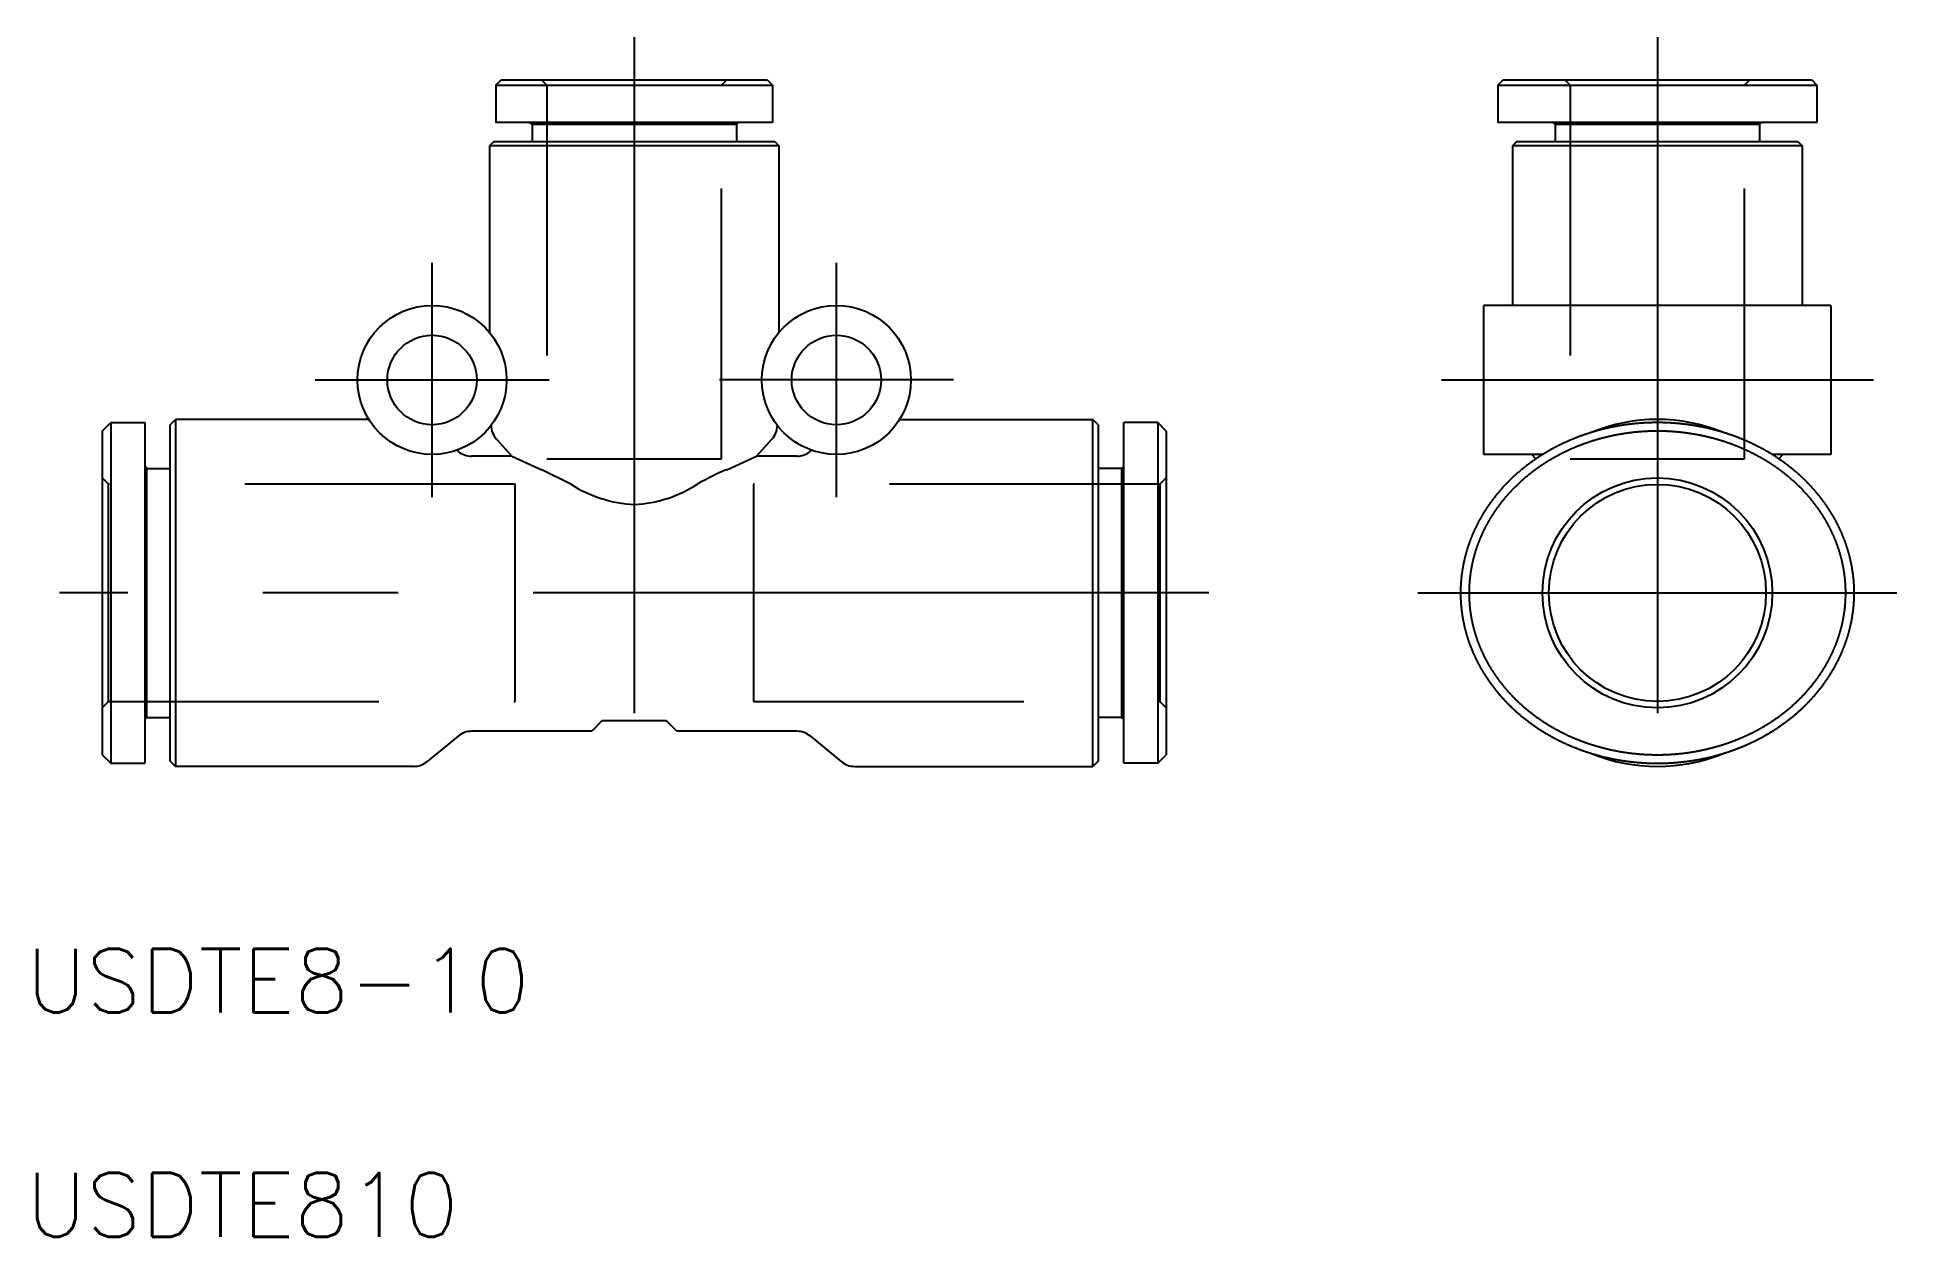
# Model space of a CAD drawing. Extents: x -28.1 to 59.3, y -30.2 to 26.1.
import ezdxf

# ---------------------------------------------------------------- set-up
doc = ezdxf.new("R2010")
doc.units = 0
doc.linetypes.add('CENTER', pattern=[50.8, 31.75, -6.35, 6.35, -6.35])
doc.linetypes.add('DASHED', pattern=[19.05, 12.7, -6.35])
doc.layers.get('0').update_dxf_attribs({"linetype": 'CONTINUOUS'})
doc.layers.add('CENTER', color=1, linetype='CENTER')
doc.styles.get("Standard").update_dxf_attribs({"font": 'txt.shx', "height": 3, "bigfont": 'bigfont.shx'})

msp = doc.modelspace()

# ---------------------------------------------------------------- texts
at = {"color": 7, "linetype": 'CONTINUOUS'}
for s, p in [('USDTE8-10', (-28.568, -19.712)), ('USDTE810', (-28.568, -30.243))]:
    msp.add_text(s, height=3, dxfattribs=at).set_placement(p)

# ---------------------------------------------------------------- linework, layer by layer
at = {"color": 7, "linetype": 'CONTINUOUS'}
for p, q in [((-6.5, 23.85), (-6.25, 24.1)), ((-6.5, 23.85), (6.5, 23.85)), ((-6.5, 23.85), (-6.5, 22.1)), ((-6.25, 24.1), (6.25, 24.1)), ((6.25, 24.1), (6.5, 23.85)), ((6.5, 23.85), (6.5, 22.1)), ((40.575, 23.848), (40.825, 24.098)), ((40.575, 23.848), (48.075, 23.848)), ((40.575, 23.848), (40.575, 22.098)), ((40.825, 24.098), (48.075, 24.098)), ((48.075, 24.098), (55.325, 24.098)), ((48.075, 23.848), (55.575, 23.848)), ((55.325, 24.098), (55.575, 23.848)), ((55.575, 23.848), (55.575, 22.098)), ((6.5, 22.1), (-6.5, 22.1)), ((-4.8, 22), (-4.9, 22.1)), ((4.8, 22), (-4.8, 22)), ((-4.8, 22), (-4.8, 21.2)), ((4.8, 22), (4.9, 22.1)), ((4.8, 22), (4.8, 21.2)), ((55.575, 22.098), (40.575, 22.098)), ((43.275, 21.998), (43.175, 22.098)), ((52.875, 21.998), (43.275, 21.998)), ((43.275, 21.998), (43.275, 21.198)), ((52.875, 21.998), (52.975, 22.098)), ((52.875, 21.998), (52.875, 21.198)), ((-6.6, 21.2), (-6.8, 21)), ((-6.8, 21), (-6.8, 12.227)), ((6.8, 21), (-6.8, 21)), ((-6.6, 21.2), (6.6, 21.2)), ((6.6, 21.2), (6.8, 21)), ((6.8, 21), (6.8, 12.227)), ((41.475, 21.198), (41.275, 20.998)), ((54.875, 20.998), (41.275, 20.998)), ((41.275, 20.998), (41.275, 13.498)), ((41.475, 21.198), (54.675, 21.198)), ((54.675, 21.198), (54.875, 20.998)), ((54.875, 20.998), (54.875, 13.498)), ((56.225, 13.498), (39.925, 13.498)), ((39.925, 6.498), (39.925, 13.498)), ((56.225, 13.498), (56.225, 6.498)), ((-25, 7.6), (-24.6, 8)), ((-24.6, 8), (-24.6, -8)), ((-24.6, 8), (-23, 8)), ((-23, 8), (-23, -8)), ((-21.8, 7.9), (-21.55, 8.15)), ((-21.8, -7.9), (-21.8, 7.9)), ((-21.55, 8.15), (-21.55, -8.15)), ((-12.471, 8.15), (-21.55, 8.15)), ((12.471, 8.15), (21.55, 8.15)), ((21.55, -8.15), (21.55, 8.15)), ((21.8, 7.9), (21.55, 8.15)), ((21.8, 7.9), (21.8, -7.9)), ((23, -8), (23, 8)), ((24.6, 8), (23, 8)), ((24.6, 8), (24.6, -8)), ((24.6, 8), (25, 7.6)), ((-25, 7.6), (-25, -7.6)), ((-6.467, 7.215), (-5.744, 6.423)), ((5.744, 6.423), (6.467, 7.215)), ((25, 7.6), (25, -7.6)), ((-8.333, 6.7), (-8.277, 6.654)), ((-5.744, 6.423), (-7.641, 6.423)), ((-5.744, 6.423), (-4.344, 5.78)), ((4.344, 5.78), (5.744, 6.423)), ((7.641, 6.423), (5.744, 6.423)), ((8.277, 6.654), (8.333, 6.7)), ((42.683, 6.498), (39.925, 6.498)), ((42.363, 6.29), (42.175, 6.498)), ((56.225, 6.498), (53.468, 6.498)), ((53.788, 6.29), (53.975, 6.498)), ((-22.9, 5.85), (-23, 5.95)), ((-22.9, -5.85), (-22.9, 5.85)), ((-22.9, 5.85), (-21.8, 5.85)), ((-4.336, 5.797), (-2.982, 5.128)), ((22.9, 5.85), (21.8, 5.85)), ((22.9, 5.85), (23, 5.95)), ((22.9, 5.85), (22.9, -5.85)), ((-22.9, -5.85), (-23, -5.95)), ((-22.9, -5.85), (-21.8, -5.85)), ((-1.5, -6), (-2, -6.5)), ((-1.5, -6), (1.5, -6)), ((2, -6.5), (1.5, -6)), ((22.9, -5.85), (21.8, -5.85)), ((22.9, -5.85), (23, -5.95)), ((-8.277, -6.729), (-9.723, -7.921)), ((-2, -6.5), (-7.641, -6.5)), ((7.641, -6.5), (2, -6.5)), ((8.277, -6.729), (9.723, -7.921)), ((-25, -7.6), (-24.6, -8)), ((24.6, -8), (25, -7.6)), ((-24.6, -8), (-23, -8)), ((-21.8, -7.9), (-21.55, -8.15)), ((-10.359, -8.15), (-21.55, -8.15)), ((10.359, -8.15), (21.55, -8.15)), ((21.8, -7.9), (21.55, -8.15)), ((24.6, -8), (23, -8))]:
    msp.add_line(p, q, dxfattribs=at)
at = {"color": 3, "linetype": 'DASHED'}
for p, q in [((-4.35, 24.1), (-4.1, 23.85)), ((-4.1, 23.85), (-4.1, 6.3)), ((-4.1, 23.85), (4.1, 23.85)), ((4.1, 23.85), (4.35, 24.1)), ((4.1, 6.3), (4.1, 23.85)), ((43.725, 24.1), (43.975, 23.85)), ((43.975, 23.85), (43.975, 6.3)), ((43.975, 23.85), (52.175, 23.85)), ((52.175, 23.85), (52.425, 24.1)), ((52.175, 6.3), (52.175, 23.85)), ((-4.1, 6.3), (4.1, 6.3)), ((43.975, 6.3), (52.175, 6.3)), ((-24.7, 5.1), (-25, 5.4)), ((25, 5.4), (24.7, 5.1)), ((-24.7, -5.1), (-24.7, 5.1)), ((-5.6, 5.1), (-24.7, 5.1)), ((-5.6, -5.1), (-5.6, 5.1)), ((5.6, 5.1), (5.6, -5.1)), ((24.7, 5.1), (5.6, 5.1)), ((24.7, 5.1), (24.7, -5.1)), ((-25, -5.4), (-24.7, -5.1)), ((-24.7, -5.1), (-5.6, -5.1)), ((5.6, -5.1), (24.7, -5.1)), ((24.7, -5.1), (25, -5.4))]:
    msp.add_line(p, q, dxfattribs=at)
at = {"color": 7}
for points in [[(48.075, -8.002, 0), (48.091, -8.002, 0), (48.106, -8.002, 0), (48.121, -8.001, 0), (48.137, -8.001, 0), (48.152, -8.001, 0), (48.167, -8.001, 0), (48.182, -8.001, 0), (48.198, -8.001, 0), (48.213, -8.001, 0), (48.228, -8.001, 0), (48.243, -8, 0), (48.259, -8, 0), (48.274, -8, 0), (48.289, -8, 0), (48.304, -7.999, 0), (48.32, -7.999, 0), (48.335, -7.999, 0), (48.35, -7.998, 0), (48.365, -7.998, 0), (48.381, -7.997, 0), (48.396, -7.997, 0), (48.411, -7.996, 0), (48.426, -7.996, 0), (48.442, -7.995, 0), (48.457, -7.995, 0), (48.472, -7.994, 0), (48.488, -7.994, 0), (48.503, -7.993, 0), (48.518, -7.993, 0), (48.534, -7.992, 0), (48.549, -7.991, 0), (48.565, -7.991, 0), (48.58, -7.99, 0), (48.595, -7.989, 0), (48.611, -7.988, 0), (48.626, -7.988, 0), (48.642, -7.987, 0), (48.657, -7.986, 0), (48.673, -7.985, 0), (48.688, -7.984, 0), (48.704, -7.983, 0), (48.719, -7.982, 0), (48.735, -7.981, 0), (48.751, -7.98, 0), (48.766, -7.979, 0), (48.782, -7.978, 0), (48.798, -7.977, 0), (48.813, -7.976, 0), (48.829, -7.975, 0), (48.845, -7.974, 0), (48.861, -7.973, 0), (48.877, -7.972, 0), (48.892, -7.97, 0), (48.908, -7.969, 0), (48.924, -7.968, 0), (48.94, -7.967, 0), (48.956, -7.965, 0), (48.972, -7.964, 0), (48.988, -7.963, 0), (49.004, -7.961, 0), (49.02, -7.96, 0), (49.037, -7.958, 0), (49.053, -7.957, 0), (49.069, -7.955, 0), (49.086, -7.954, 0), (49.102, -7.952, 0), (49.118, -7.951, 0), (49.135, -7.949, 0), (49.151, -7.947, 0), (49.168, -7.946, 0), (49.184, -7.944, 0), (49.201, -7.942, 0), (49.218, -7.94, 0), (49.234, -7.939, 0), (49.251, -7.937, 0), (49.268, -7.935, 0), (49.285, -7.933, 0), (49.302, -7.931, 0), (49.319, -7.929, 0), (49.336, -7.927, 0), (49.353, -7.925, 0), (49.37, -7.923, 0), (49.387, -7.921, 0), (49.404, -7.919, 0), (49.422, -7.917, 0), (49.439, -7.914, 0), (49.456, -7.912, 0), (49.474, -7.91, 0), (49.491, -7.908, 0), (49.509, -7.905, 0), (49.526, -7.903, 0), (49.544, -7.9, 0), (49.562, -7.898, 0), (49.58, -7.895, 0), (49.597, -7.893, 0), (49.615, -7.89, 0), (49.633, -7.887, 0), (49.651, -7.885, 0), (49.67, -7.882, 0), (49.688, -7.879, 0), (49.706, -7.876, 0), (49.724, -7.874, 0), (49.743, -7.871, 0), (49.761, -7.868, 0), (49.78, -7.865, 0), (49.798, -7.862, 0), (49.817, -7.859, 0), (49.836, -7.855, 0), (49.855, -7.852, 0), (49.874, -7.849, 0), (49.893, -7.846, 0), (49.912, -7.842, 0), (49.931, -7.839, 0), (49.95, -7.836, 0), (49.969, -7.832, 0), (49.989, -7.829, 0), (50.008, -7.825, 0), (50.028, -7.821, 0), (50.047, -7.818, 0), (50.067, -7.814, 0), (50.086, -7.81, 0), (50.106, -7.806, 0), (50.126, -7.803, 0), (50.146, -7.799, 0), (50.166, -7.795, 0), (50.185, -7.791, 0), (50.205, -7.786, 0), (50.225, -7.782, 0), (50.246, -7.778, 0), (50.266, -7.774, 0), (50.286, -7.77, 0), (50.306, -7.765, 0), (50.327, -7.761, 0), (50.347, -7.756, 0), (50.367, -7.752, 0), (50.388, -7.747, 0), (50.408, -7.743, 0), (50.429, -7.738, 0), (50.45, -7.733, 0), (50.471, -7.728, 0), (50.491, -7.724, 0), (50.512, -7.719, 0), (50.533, -7.714, 0), (50.554, -7.709, 0), (50.575, -7.704, 0), (50.596, -7.699, 0), (50.617, -7.693, 0), (50.638, -7.688, 0), (50.659, -7.683, 0), (50.68, -7.677, 0), (50.701, -7.672, 0), (50.722, -7.667, 0), (50.744, -7.661, 0), (50.765, -7.655, 0), (50.786, -7.65, 0), (50.808, -7.644, 0), (50.829, -7.638, 0), (50.851, -7.633, 0), (50.872, -7.627, 0), (50.894, -7.621, 0), (50.915, -7.615, 0), (50.937, -7.609, 0), (50.958, -7.603, 0), (50.98, -7.596, 0), (51.002, -7.59, 0), (51.023, -7.584, 0), (51.045, -7.578, 0), (51.067, -7.571, 0), (51.089, -7.565, 0), (51.111, -7.558, 0), (51.133, -7.552, 0), (51.155, -7.545, 0), (51.176, -7.538, 0), (51.199, -7.531, 0), (51.22, -7.525, 0), (51.242, -7.518, 0), (51.264, -7.511, 0), (51.287, -7.504, 0), (51.309, -7.497, 0), (51.331, -7.489, 0), (51.353, -7.482, 0), (51.375, -7.475, 0), (51.397, -7.468, 0), (51.419, -7.46, 0), (51.442, -7.453, 0), (51.464, -7.445, 0), (51.486, -7.438, 0), (51.508, -7.43, 0), (51.531, -7.422, 0), (51.553, -7.415, 0), (51.575, -7.407, 0), (51.597, -7.399, 0), (51.62, -7.391, 0), (51.642, -7.383, 0), (51.665, -7.375, 0), (51.687, -7.367, 0), (51.709, -7.358, 0), (51.732, -7.35, 0), (51.754, -7.342, 0), (51.776, -7.333, 0), (51.799, -7.325, 0), (51.821, -7.316, 0), (51.844, -7.308, 0), (51.866, -7.299, 0), (51.889, -7.29, 0), (51.911, -7.281, 0), (51.934, -7.272, 0), (51.956, -7.263, 0), (51.979, -7.254, 0), (52.001, -7.245, 0), (52.024, -7.236, 0), (52.046, -7.227, 0), (52.069, -7.218, 0), (52.091, -7.208, 0), (52.114, -7.199, 0), (52.136, -7.189, 0), (52.159, -7.18, 0), (52.181, -7.17, 0), (52.204, -7.16, 0), (52.227, -7.151, 0), (52.249, -7.141, 0), (52.272, -7.131, 0), (52.294, -7.121, 0), (52.317, -7.111, 0), (52.339, -7.101, 0), (52.362, -7.091, 0), (52.385, -7.08, 0), (52.407, -7.07, 0), (52.43, -7.06, 0), (52.452, -7.049, 0), (52.475, -7.039, 0), (52.498, -7.028, 0), (52.52, -7.017, 0), (52.543, -7.007, 0), (52.565, -6.996, 0), (52.588, -6.985, 0), (52.61, -6.974, 0), (52.633, -6.963, 0), (52.656, -6.952, 0), (52.678, -6.941, 0), (52.701, -6.93, 0), (52.723, -6.918, 0), (52.746, -6.907, 0), (52.768, -6.895, 0), (52.791, -6.884, 0), (52.813, -6.872, 0), (52.836, -6.861, 0), (52.858, -6.849, 0), (52.881, -6.837, 0), (52.903, -6.825, 0), (52.926, -6.813, 0), (52.948, -6.801, 0), (52.971, -6.789, 0), (52.993, -6.777, 0), (53.016, -6.765, 0), (53.038, -6.753, 0), (53.06, -6.74, 0), (53.083, -6.728, 0), (53.105, -6.716, 0), (53.127, -6.703, 0), (53.15, -6.69, 0), (53.172, -6.678, 0), (53.194, -6.665, 0), (53.217, -6.652, 0), (53.239, -6.639, 0), (53.261, -6.626, 0), (53.284, -6.613, 0), (53.306, -6.6, 0), (53.328, -6.587, 0), (53.35, -6.573, 0), (53.372, -6.56, 0), (53.395, -6.547, 0), (53.417, -6.533, 0), (53.439, -6.519, 0), (53.461, -6.506, 0), (53.483, -6.492, 0), (53.505, -6.478, 0), (53.527, -6.464, 0), (53.549, -6.451, 0), (53.571, -6.437, 0), (53.593, -6.422, 0), (53.615, -6.408, 0), (53.637, -6.394, 0), (53.659, -6.38, 0), (53.681, -6.365, 0), (53.703, -6.351, 0), (53.724, -6.337, 0), (53.746, -6.322, 0), (53.768, -6.307, 0), (53.789, -6.293, 0), (53.811, -6.278, 0), (53.833, -6.263, 0), (53.854, -6.248, 0), (53.876, -6.233, 0), (53.898, -6.218, 0), (53.919, -6.203, 0), (53.94, -6.188, 0), (53.962, -6.172, 0), (53.983, -6.157, 0), (54.005, -6.142, 0), (54.026, -6.126, 0), (54.047, -6.111, 0), (54.069, -6.095, 0), (54.09, -6.08, 0), (54.111, -6.064, 0), (54.132, -6.048, 0), (54.153, -6.032, 0), (54.174, -6.016, 0), (54.195, -6, 0), (54.216, -5.984, 0), (54.237, -5.968, 0), (54.258, -5.952, 0), (54.279, -5.936, 0), (54.3, -5.919, 0), (54.321, -5.903, 0), (54.341, -5.887, 0), (54.362, -5.87, 0), (54.383, -5.853, 0), (54.403, -5.837, 0), (54.424, -5.82, 0), (54.444, -5.803, 0), (54.465, -5.787, 0), (54.485, -5.77, 0), (54.505, -5.753, 0), (54.526, -5.736, 0), (54.546, -5.719, 0), (54.566, -5.701, 0), (54.586, -5.684, 0), (54.606, -5.667, 0), (54.626, -5.65, 0), (54.646, -5.632, 0), (54.666, -5.615, 0), (54.686, -5.597, 0), (54.706, -5.58, 0), (54.726, -5.562, 0), (54.745, -5.544, 0), (54.765, -5.527, 0), (54.785, -5.509, 0), (54.804, -5.491, 0), (54.824, -5.473, 0), (54.843, -5.455, 0), (54.862, -5.437, 0), (54.882, -5.419, 0), (54.901, -5.401, 0), (54.92, -5.383, 0), (54.939, -5.364, 0), (54.959, -5.346, 0), (54.977, -5.328, 0), (54.996, -5.309, 0), (55.015, -5.291, 0), (55.034, -5.272, 0), (55.053, -5.253, 0), (55.072, -5.235, 0), (55.09, -5.216, 0), (55.109, -5.197, 0), (55.127, -5.178, 0), (55.146, -5.16, 0), (55.164, -5.141, 0), (55.183, -5.122, 0), (55.201, -5.103, 0), (55.219, -5.084, 0), (55.237, -5.064, 0), (55.255, -5.045, 0), (55.273, -5.026, 0), (55.291, -5.007, 0), (55.309, -4.987, 0), (55.327, -4.968, 0), (55.344, -4.949, 0), (55.362, -4.929, 0), (55.38, -4.91, 0), (55.397, -4.89, 0), (55.415, -4.871, 0), (55.432, -4.851, 0), (55.449, -4.831, 0), (55.467, -4.812, 0), (55.484, -4.792, 0), (55.501, -4.772, 0), (55.518, -4.752, 0), (55.535, -4.732, 0), (55.552, -4.712, 0), (55.569, -4.692, 0), (55.585, -4.672, 0), (55.602, -4.652, 0), (55.618, -4.632, 0), (55.635, -4.612, 0), (55.651, -4.592, 0), (55.668, -4.571, 0), (55.684, -4.551, 0), (55.7, -4.531, 0), (55.716, -4.51, 0), (55.732, -4.49, 0), (55.748, -4.47, 0), (55.764, -4.449, 0), (55.78, -4.429, 0), (55.796, -4.408, 0), (55.811, -4.388, 0), (55.827, -4.367, 0), (55.843, -4.346, 0), (55.858, -4.326, 0), (55.873, -4.305, 0), (55.889, -4.284, 0), (55.904, -4.263, 0), (55.919, -4.243, 0), (55.934, -4.222, 0), (55.949, -4.201, 0), (55.964, -4.18, 0), (55.978, -4.159, 0), (55.993, -4.138, 0), (56.008, -4.117, 0), (56.022, -4.096, 0), (56.036, -4.075, 0), (56.051, -4.054, 0), (56.065, -4.033, 0), (56.079, -4.012, 0), (56.093, -3.991, 0), (56.108, -3.97, 0), (56.121, -3.948, 0), (56.135, -3.927, 0), (56.149, -3.906, 0), (56.163, -3.885, 0), (56.176, -3.863, 0), (56.19, -3.842, 0), (56.203, -3.821, 0), (56.217, -3.799, 0), (56.23, -3.778, 0), (56.243, -3.756, 0), (56.257, -3.735, 0), (56.27, -3.713, 0), (56.282, -3.692, 0), (56.295, -3.67, 0), (56.308, -3.649, 0), (56.321, -3.627, 0), (56.334, -3.606, 0), (56.346, -3.584, 0), (56.359, -3.562, 0), (56.371, -3.541, 0), (56.383, -3.519, 0), (56.396, -3.497, 0), (56.408, -3.475, 0), (56.42, -3.454, 0), (56.432, -3.432, 0), (56.444, -3.41, 0), (56.456, -3.388, 0), (56.468, -3.366, 0), (56.479, -3.344, 0), (56.491, -3.323, 0), (56.502, -3.301, 0), (56.514, -3.279, 0), (56.525, -3.257, 0), (56.536, -3.235, 0), (56.547, -3.213, 0), (56.559, -3.191, 0), (56.57, -3.169, 0), (56.581, -3.147, 0), (56.592, -3.125, 0), (56.602, -3.103, 0), (56.613, -3.081, 0), (56.624, -3.058, 0), (56.634, -3.036, 0), (56.645, -3.014, 0), (56.655, -2.992, 0), (56.665, -2.97, 0), (56.675, -2.948, 0), (56.686, -2.925, 0), (56.696, -2.903, 0), (56.706, -2.881, 0), (56.715, -2.859, 0), (56.725, -2.836, 0), (56.735, -2.814, 0), (56.745, -2.792, 0), (56.754, -2.769, 0), (56.764, -2.747, 0), (56.773, -2.725, 0), (56.782, -2.702, 0), (56.792, -2.68, 0), (56.801, -2.657, 0), (56.81, -2.635, 0), (56.819, -2.613, 0), (56.828, -2.59, 0), (56.837, -2.568, 0), (56.846, -2.545, 0), (56.854, -2.523, 0), (56.863, -2.5, 0), (56.871, -2.478, 0), (56.88, -2.455, 0), (56.888, -2.432, 0), (56.896, -2.41, 0), (56.905, -2.387, 0), (56.913, -2.365, 0), (56.921, -2.342, 0), (56.929, -2.32, 0), (56.937, -2.297, 0), (56.944, -2.274, 0), (56.952, -2.252, 0), (56.96, -2.229, 0), (56.967, -2.206, 0), (56.975, -2.184, 0), (56.982, -2.161, 0), (56.989, -2.138, 0), (56.997, -2.115, 0), (57.004, -2.093, 0), (57.011, -2.07, 0), (57.018, -2.047, 0), (57.025, -2.024, 0), (57.032, -2.002, 0), (57.038, -1.979, 0), (57.045, -1.956, 0), (57.052, -1.933, 0), (57.058, -1.91, 0), (57.065, -1.888, 0), (57.071, -1.865, 0), (57.077, -1.842, 0), (57.084, -1.819, 0), (57.09, -1.796, 0), (57.096, -1.773, 0), (57.102, -1.75, 0), (57.108, -1.728, 0), (57.113, -1.705, 0), (57.119, -1.682, 0), (57.125, -1.659, 0), (57.13, -1.636, 0), (57.136, -1.613, 0), (57.141, -1.59, 0), (57.147, -1.567, 0), (57.152, -1.544, 0), (57.157, -1.521, 0), (57.162, -1.498, 0), (57.167, -1.475, 0), (57.172, -1.452, 0), (57.177, -1.429, 0), (57.182, -1.406, 0), (57.187, -1.383, 0), (57.191, -1.36, 0), (57.196, -1.337, 0), (57.2, -1.314, 0), (57.205, -1.291, 0), (57.209, -1.268, 0), (57.213, -1.245, 0), (57.217, -1.222, 0), (57.221, -1.199, 0), (57.225, -1.176, 0), (57.229, -1.153, 0), (57.233, -1.13, 0), (57.237, -1.107, 0), (57.24, -1.084, 0), (57.244, -1.061, 0), (57.248, -1.038, 0), (57.251, -1.014, 0), (57.254, -0.991, 0), (57.258, -0.968, 0), (57.261, -0.945, 0), (57.264, -0.922, 0), (57.267, -0.899, 0), (57.27, -0.876, 0), (57.273, -0.853, 0), (57.276, -0.83, 0), (57.279, -0.807, 0), (57.281, -0.783, 0), (57.284, -0.76, 0), (57.286, -0.737, 0), (57.289, -0.714, 0), (57.291, -0.691, 0), (57.293, -0.668, 0), (57.295, -0.645, 0), (57.298, -0.621, 0), (57.3, -0.598, 0), (57.302, -0.575, 0), (57.303, -0.552, 0), (57.305, -0.529, 0), (57.307, -0.506, 0), (57.309, -0.482, 0), (57.31, -0.459, 0), (57.312, -0.436, 0), (57.313, -0.413, 0), (57.315, -0.39, 0), (57.316, -0.367, 0), (57.317, -0.343, 0), (57.318, -0.32, 0), (57.319, -0.297, 0), (57.32, -0.274, 0), (57.321, -0.251, 0), (57.322, -0.228, 0), (57.322, -0.204, 0), (57.323, -0.181, 0), (57.324, -0.158, 0), (57.324, -0.135, 0), (57.325, -0.112, 0), (57.325, -0.088, 0), (57.325, -0.065, 0), (57.325, -0.042, 0), (57.325, -0.019, 0), (57.325, 0.004, 0), (57.325, 0.027, 0), (57.325, 0.051, 0), (57.325, 0.074, 0), (57.325, 0.097, 0), (57.324, 0.12, 0), (57.324, 0.143, 0), (57.323, 0.167, 0), (57.323, 0.19, 0), (57.322, 0.213, 0), (57.321, 0.236, 0), (57.321, 0.259, 0), (57.32, 0.282, 0), (57.319, 0.306, 0), (57.318, 0.329, 0), (57.316, 0.352, 0), (57.315, 0.375, 0), (57.314, 0.398, 0), (57.312, 0.421, 0), (57.311, 0.445, 0), (57.309, 0.468, 0), (57.308, 0.491, 0), (57.306, 0.514, 0), (57.304, 0.537, 0), (57.303, 0.56, 0), (57.301, 0.583, 0), (57.299, 0.606, 0), (57.297, 0.629, 0), (57.294, 0.653, 0), (57.292, 0.676, 0), (57.29, 0.699, 0), (57.288, 0.722, 0), (57.285, 0.745, 0), (57.282, 0.768, 0), (57.28, 0.791, 0), (57.277, 0.814, 0), (57.275, 0.837, 0), (57.272, 0.86, 0), (57.269, 0.883, 0), (57.266, 0.906, 0), (57.263, 0.929, 0), (57.26, 0.952, 0), (57.256, 0.975, 0), (57.253, 0.998, 0), (57.249, 1.021, 0), (57.246, 1.044, 0), (57.242, 1.067, 0), (57.239, 1.09, 0), (57.235, 1.113, 0), (57.231, 1.136, 0), (57.228, 1.159, 0), (57.224, 1.182, 0), (57.22, 1.205, 0), (57.216, 1.228, 0), (57.212, 1.25, 0), (57.207, 1.273, 0), (57.203, 1.296, 0), (57.199, 1.319, 0), (57.194, 1.342, 0), (57.19, 1.365, 0), (57.185, 1.387, 0), (57.18, 1.41, 0), (57.175, 1.433, 0), (57.171, 1.456, 0), (57.166, 1.478, 0), (57.161, 1.501, 0), (57.156, 1.524, 0), (57.151, 1.546, 0), (57.145, 1.569, 0), (57.14, 1.592, 0), (57.135, 1.614, 0), (57.129, 1.637, 0), (57.124, 1.66, 0), (57.118, 1.682, 0), (57.112, 1.705, 0), (57.107, 1.727, 0), (57.101, 1.75, 0), (57.095, 1.772, 0), (57.089, 1.795, 0), (57.083, 1.817, 0), (57.077, 1.84, 0), (57.071, 1.862, 0), (57.065, 1.885, 0), (57.058, 1.907, 0), (57.052, 1.929, 0), (57.045, 1.952, 0), (57.039, 1.974, 0), (57.032, 1.996, 0), (57.026, 2.019, 0), (57.019, 2.041, 0), (57.012, 2.063, 0), (57.005, 2.085, 0), (56.998, 2.108, 0), (56.991, 2.13, 0), (56.984, 2.152, 0), (56.977, 2.174, 0), (56.969, 2.196, 0), (56.962, 2.218, 0), (56.955, 2.24, 0), (56.947, 2.262, 0), (56.94, 2.284, 0), (56.932, 2.306, 0), (56.925, 2.328, 0), (56.917, 2.35, 0), (56.909, 2.372, 0), (56.901, 2.394, 0), (56.893, 2.416, 0), (56.885, 2.438, 0), (56.877, 2.46, 0), (56.869, 2.481, 0), (56.86, 2.503, 0), (56.852, 2.525, 0), (56.844, 2.547, 0), (56.835, 2.568, 0), (56.827, 2.59, 0), (56.818, 2.611, 0), (56.809, 2.633, 0), (56.801, 2.655, 0), (56.792, 2.676, 0), (56.783, 2.698, 0), (56.774, 2.719, 0), (56.765, 2.741, 0), (56.756, 2.762, 0), (56.747, 2.783, 0), (56.738, 2.805, 0), (56.728, 2.826, 0), (56.719, 2.847, 0), (56.71, 2.869, 0), (56.7, 2.89, 0), (56.691, 2.911, 0), (56.681, 2.932, 0), (56.671, 2.953, 0), (56.661, 2.974, 0), (56.652, 2.995, 0), (56.642, 3.017, 0), (56.632, 3.038, 0), (56.622, 3.058, 0), (56.612, 3.079, 0), (56.602, 3.1, 0), (56.592, 3.121, 0), (56.581, 3.142, 0), (56.571, 3.163, 0), (56.561, 3.184, 0), (56.55, 3.204, 0), (56.54, 3.225, 0), (56.529, 3.246, 0), (56.518, 3.266, 0), (56.508, 3.287, 0), (56.497, 3.308, 0), (56.486, 3.328, 0), (56.475, 3.349, 0), (56.464, 3.369, 0), (56.453, 3.389, 0), (56.442, 3.41, 0), (56.431, 3.43, 0), (56.42, 3.45, 0), (56.409, 3.471, 0), (56.397, 3.491, 0), (56.386, 3.511, 0), (56.375, 3.531, 0), (56.363, 3.551, 0), (56.352, 3.571, 0), (56.34, 3.591, 0), (56.328, 3.611, 0), (56.317, 3.631, 0), (56.305, 3.651, 0), (56.293, 3.671, 0), (56.281, 3.691, 0), (56.269, 3.711, 0), (56.257, 3.731, 0), (56.245, 3.75, 0), (56.233, 3.77, 0), (56.221, 3.79, 0), (56.209, 3.809, 0), (56.196, 3.829, 0), (56.184, 3.848, 0), (56.171, 3.868, 0), (56.159, 3.887, 0), (56.146, 3.907, 0), (56.134, 3.926, 0), (56.121, 3.945, 0), (56.109, 3.965, 0), (56.096, 3.984, 0), (56.083, 4.003, 0), (56.07, 4.022, 0), (56.057, 4.041, 0), (56.044, 4.06, 0), (56.031, 4.08, 0), (56.018, 4.098, 0), (56.005, 4.117, 0), (55.992, 4.136, 0), (55.979, 4.155, 0), (55.965, 4.174, 0), (55.952, 4.193, 0), (55.939, 4.212, 0), (55.925, 4.23, 0), (55.912, 4.249, 0), (55.898, 4.268, 0), (55.885, 4.286, 0), (55.871, 4.305, 0), (55.857, 4.323, 0), (55.844, 4.342, 0), (55.83, 4.36, 0), (55.816, 4.378, 0), (55.802, 4.397, 0), (55.788, 4.415, 0), (55.774, 4.433, 0), (55.76, 4.451, 0), (55.746, 4.469, 0), (55.732, 4.488, 0), (55.718, 4.506, 0), (55.703, 4.524, 0), (55.689, 4.542, 0), (55.675, 4.56, 0), (55.66, 4.577, 0), (55.646, 4.595, 0), (55.631, 4.613, 0), (55.617, 4.631, 0), (55.602, 4.649, 0), (55.588, 4.666, 0), (55.573, 4.684, 0), (55.558, 4.702, 0), (55.543, 4.719, 0), (55.529, 4.737, 0), (55.514, 4.754, 0), (55.499, 4.771, 0), (55.484, 4.789, 0), (55.469, 4.806, 0), (55.454, 4.823, 0), (55.438, 4.841, 0), (55.423, 4.858, 0), (55.408, 4.875, 0), (55.393, 4.892, 0), (55.377, 4.909, 0), (55.362, 4.926, 0), (55.347, 4.943, 0), (55.331, 4.96, 0), (55.316, 4.977, 0), (55.3, 4.994, 0), (55.285, 5.011, 0), (55.269, 5.028, 0), (55.253, 5.044, 0), (55.238, 5.061, 0), (55.222, 5.078, 0), (55.206, 5.094, 0), (55.19, 5.111, 0), (55.174, 5.127, 0), (55.158, 5.144, 0), (55.142, 5.16, 0), (55.126, 5.177, 0), (55.11, 5.193, 0), (55.094, 5.209, 0), (55.078, 5.225, 0), (55.062, 5.242, 0), (55.046, 5.258, 0), (55.029, 5.274, 0), (55.013, 5.29, 0), (54.997, 5.306, 0), (54.98, 5.322, 0), (54.964, 5.338, 0), (54.947, 5.354, 0), (54.931, 5.37, 0), (54.914, 5.385, 0), (54.897, 5.401, 0), (54.881, 5.417, 0), (54.864, 5.432, 0), (54.847, 5.448, 0), (54.83, 5.464, 0), (54.814, 5.479, 0), (54.797, 5.495, 0), (54.78, 5.51, 0), (54.763, 5.526, 0), (54.746, 5.541, 0), (54.729, 5.556, 0), (54.712, 5.571, 0), (54.695, 5.587, 0), (54.677, 5.602, 0), (54.66, 5.617, 0), (54.643, 5.632, 0), (54.626, 5.647, 0), (54.608, 5.662, 0), (54.591, 5.677, 0), (54.574, 5.692, 0), (54.556, 5.707, 0), (54.539, 5.721, 0), (54.521, 5.736, 0), (54.504, 5.751, 0), (54.486, 5.766, 0), (54.468, 5.78, 0), (54.451, 5.795, 0), (54.433, 5.809, 0), (54.415, 5.824, 0), (54.398, 5.838, 0), (54.38, 5.853, 0), (54.362, 5.867, 0), (54.344, 5.881, 0), (54.326, 5.896, 0), (54.308, 5.91, 0), (54.29, 5.924, 0), (54.272, 5.938, 0), (54.254, 5.952, 0), (54.236, 5.966, 0), (54.218, 5.98, 0), (54.2, 5.994, 0), (54.181, 6.008, 0), (54.163, 6.022, 0), (54.145, 6.035, 0), (54.127, 6.049, 0), (54.108, 6.063, 0), (54.09, 6.077, 0), (54.071, 6.09, 0), (54.053, 6.104, 0), (54.035, 6.117, 0), (54.016, 6.131, 0), (53.997, 6.144, 0), (53.979, 6.157, 0), (53.96, 6.171, 0), (53.941, 6.184, 0), (53.923, 6.197, 0), (53.904, 6.21, 0), (53.885, 6.223, 0), (53.867, 6.237, 0), (53.848, 6.25, 0), (53.829, 6.263, 0), (53.81, 6.275, 0), (53.791, 6.288, 0), (53.772, 6.301, 0), (53.753, 6.314, 0), (53.734, 6.327, 0), (53.715, 6.339, 0), (53.696, 6.352, 0), (53.677, 6.365, 0), (53.658, 6.377, 0), (53.639, 6.39, 0), (53.62, 6.402, 0), (53.6, 6.415, 0), (53.581, 6.427, 0), (53.562, 6.439, 0), (53.542, 6.452, 0), (53.523, 6.464, 0), (53.504, 6.476, 0), (53.484, 6.488, 0), (53.465, 6.5, 0), (53.446, 6.512, 0), (53.426, 6.524, 0), (53.407, 6.536, 0), (53.387, 6.548, 0), (53.367, 6.56, 0), (53.348, 6.572, 0), (53.328, 6.583, 0), (53.309, 6.595, 0), (53.289, 6.607, 0), (53.269, 6.618, 0), (53.249, 6.63, 0), (53.23, 6.641, 0), (53.21, 6.653, 0), (53.19, 6.664, 0), (53.17, 6.675, 0), (53.151, 6.687, 0), (53.131, 6.698, 0), (53.111, 6.709, 0), (53.091, 6.72, 0), (53.071, 6.732, 0), (53.051, 6.743, 0), (53.031, 6.754, 0), (53.011, 6.765, 0), (52.991, 6.775, 0), (52.971, 6.786, 0), (52.951, 6.797, 0), (52.931, 6.808, 0), (52.91, 6.819, 0), (52.89, 6.829, 0), (52.87, 6.84, 0), (52.85, 6.85, 0), (52.83, 6.861, 0), (52.809, 6.871, 0), (52.789, 6.882, 0), (52.769, 6.892, 0), (52.748, 6.903, 0), (52.728, 6.913, 0), (52.708, 6.923, 0), (52.687, 6.933, 0), (52.667, 6.943, 0), (52.646, 6.953, 0), (52.626, 6.963, 0), (52.605, 6.973, 0), (52.585, 6.983, 0), (52.564, 6.993, 0), (52.544, 7.003, 0), (52.523, 7.013, 0), (52.503, 7.023, 0), (52.482, 7.032, 0), (52.461, 7.042, 0), (52.441, 7.052, 0), (52.42, 7.061, 0), (52.399, 7.071, 0), (52.379, 7.08, 0), (52.358, 7.089, 0), (52.337, 7.099, 0), (52.316, 7.108, 0), (52.296, 7.117, 0), (52.275, 7.126, 0), (52.254, 7.136, 0), (52.233, 7.145, 0), (52.212, 7.154, 0), (52.191, 7.163, 0), (52.171, 7.172, 0), (52.15, 7.181, 0), (52.129, 7.189, 0), (52.108, 7.198, 0), (52.087, 7.207, 0), (52.066, 7.216, 0), (52.045, 7.224, 0), (52.024, 7.233, 0), (52.003, 7.242, 0), (51.982, 7.25, 0), (51.961, 7.259, 0), (51.939, 7.267, 0), (51.918, 7.275, 0), (51.897, 7.284, 0), (51.876, 7.292, 0), (51.855, 7.3, 0), (51.834, 7.308, 0), (51.812, 7.317, 0), (51.791, 7.325, 0), (51.77, 7.333, 0), (51.749, 7.341, 0), (51.727, 7.349, 0), (51.706, 7.356, 0), (51.685, 7.364, 0), (51.663, 7.372, 0), (51.642, 7.38, 0), (51.621, 7.388, 0), (51.599, 7.395, 0), (51.578, 7.403, 0), (51.557, 7.41, 0), (51.535, 7.418, 0), (51.514, 7.425, 0), (51.492, 7.433, 0), (51.471, 7.44, 0), (51.449, 7.447, 0), (51.428, 7.455, 0), (51.406, 7.462, 0), (51.385, 7.469, 0), (51.363, 7.476, 0), (51.342, 7.483, 0), (51.32, 7.49, 0), (51.298, 7.497, 0), (51.277, 7.504, 0), (51.255, 7.511, 0), (51.234, 7.518, 0), (51.212, 7.524, 0), (51.19, 7.531, 0), (51.169, 7.538, 0), (51.147, 7.545, 0), (51.125, 7.551, 0), (51.103, 7.558, 0), (51.082, 7.564, 0), (51.06, 7.571, 0), (51.038, 7.577, 0), (51.017, 7.583, 0), (50.995, 7.59, 0), (50.973, 7.596, 0), (50.951, 7.602, 0), (50.929, 7.608, 0), (50.907, 7.614, 0), (50.886, 7.62, 0), (50.864, 7.626, 0), (50.842, 7.632, 0), (50.82, 7.638, 0), (50.798, 7.644, 0), (50.776, 7.65, 0), (50.754, 7.656, 0), (50.732, 7.661, 0), (50.71, 7.667, 0), (50.688, 7.673, 0), (50.666, 7.678, 0), (50.644, 7.684, 0), (50.622, 7.689, 0), (50.6, 7.695, 0), (50.578, 7.7, 0), (50.556, 7.705, 0), (50.534, 7.711, 0), (50.512, 7.716, 0), (50.49, 7.721, 0), (50.468, 7.726, 0), (50.446, 7.731, 0), (50.424, 7.736, 0), (50.402, 7.741, 0), (50.38, 7.746, 0), (50.358, 7.751, 0), (50.335, 7.756, 0), (50.313, 7.761, 0), (50.291, 7.766, 0), (50.269, 7.77, 0), (50.247, 7.775, 0), (50.225, 7.779, 0), (50.202, 7.784, 0), (50.18, 7.789, 0), (50.158, 7.793, 0), (50.136, 7.797, 0), (50.114, 7.802, 0), (50.091, 7.806, 0), (50.069, 7.81, 0), (50.047, 7.815, 0), (50.024, 7.819, 0), (50.002, 7.823, 0), (49.98, 7.827, 0), (49.958, 7.831, 0), (49.935, 7.835, 0), (49.913, 7.839, 0), (49.891, 7.843, 0), (49.868, 7.847, 0), (49.846, 7.851, 0), (49.824, 7.854, 0), (49.801, 7.858, 0), (49.779, 7.862, 0), (49.757, 7.865, 0), (49.734, 7.869, 0), (49.712, 7.872, 0), (49.689, 7.876, 0), (49.667, 7.879, 0), (49.645, 7.882, 0), (49.622, 7.886, 0), (49.6, 7.889, 0), (49.577, 7.892, 0), (49.555, 7.895, 0), (49.532, 7.899, 0), (49.51, 7.902, 0), (49.487, 7.905, 0), (49.465, 7.908, 0), (49.443, 7.911, 0), (49.42, 7.913, 0), (49.398, 7.916, 0), (49.375, 7.919, 0), (49.353, 7.922, 0), (49.33, 7.924, 0), (49.308, 7.927, 0), (49.285, 7.93, 0), (49.263, 7.932, 0), (49.24, 7.935, 0), (49.218, 7.937, 0), (49.195, 7.94, 0), (49.172, 7.942, 0), (49.15, 7.944, 0), (49.127, 7.947, 0), (49.105, 7.949, 0), (49.082, 7.951, 0), (49.06, 7.953, 0), (49.037, 7.955, 0), (49.015, 7.957, 0), (48.992, 7.959, 0), (48.969, 7.961, 0), (48.947, 7.963, 0), (48.924, 7.965, 0), (48.902, 7.966, 0), (48.879, 7.968, 0), (48.856, 7.97, 0), (48.834, 7.971, 0), (48.811, 7.973, 0), (48.789, 7.975, 0), (48.766, 7.976, 0), (48.743, 7.978, 0), (48.721, 7.979, 0), (48.698, 7.98, 0), (48.676, 7.982, 0), (48.653, 7.983, 0), (48.63, 7.984, 0), (48.608, 7.985, 0), (48.585, 7.986, 0), (48.562, 7.987, 0), (48.54, 7.988, 0), (48.517, 7.989, 0), (48.495, 7.99, 0), (48.472, 7.991, 0), (48.449, 7.992, 0), (48.427, 7.993, 0), (48.404, 7.993, 0), (48.381, 7.994, 0), (48.359, 7.995, 0), (48.336, 7.995, 0), (48.313, 7.996, 0), (48.291, 7.996, 0), (48.268, 7.997, 0), (48.245, 7.997, 0), (48.223, 7.997, 0), (48.2, 7.998, 0), (48.177, 7.998, 0), (48.155, 7.998, 0), (48.132, 7.998, 0), (48.109, 7.998, 0), (48.087, 7.998, 0), (48.064, 7.998, 0), (48.041, 7.998, 0), (48.019, 7.998, 0), (47.996, 7.998, 0), (47.974, 7.998, 0), (47.951, 7.998, 0), (47.928, 7.997, 0), (47.906, 7.997, 0), (47.883, 7.997, 0), (47.86, 7.996, 0), (47.837, 7.996, 0), (47.815, 7.995, 0), (47.792, 7.995, 0), (47.77, 7.994, 0), (47.747, 7.993, 0), (47.724, 7.993, 0), (47.702, 7.992, 0), (47.679, 7.991, 0), (47.656, 7.99, 0), (47.634, 7.989, 0), (47.611, 7.988, 0), (47.589, 7.987, 0), (47.566, 7.986, 0), (47.543, 7.985, 0), (47.521, 7.984, 0), (47.498, 7.983, 0), (47.475, 7.982, 0), (47.453, 7.98, 0), (47.43, 7.979, 0), (47.407, 7.978, 0), (47.385, 7.976, 0), (47.362, 7.975, 0), (47.34, 7.973, 0), (47.317, 7.971, 0), (47.294, 7.97, 0), (47.272, 7.968, 0), (47.249, 7.966, 0), (47.227, 7.965, 0), (47.204, 7.963, 0), (47.181, 7.961, 0), (47.159, 7.959, 0), (47.136, 7.957, 0), (47.114, 7.955, 0), (47.091, 7.953, 0), (47.069, 7.951, 0), (47.046, 7.949, 0), (47.023, 7.947, 0), (47.001, 7.944, 0), (46.978, 7.942, 0), (46.956, 7.94, 0), (46.933, 7.937, 0), (46.911, 7.935, 0), (46.888, 7.932, 0), (46.866, 7.93, 0), (46.843, 7.927, 0), (46.821, 7.924, 0), (46.798, 7.922, 0), (46.776, 7.919, 0), (46.753, 7.916, 0), (46.731, 7.913, 0), (46.708, 7.911, 0), (46.686, 7.908, 0), (46.663, 7.905, 0), (46.641, 7.902, 0), (46.618, 7.899, 0), (46.596, 7.895, 0), (46.574, 7.892, 0), (46.551, 7.889, 0), (46.529, 7.886, 0), (46.506, 7.882, 0), (46.484, 7.879, 0), (46.462, 7.876, 0), (46.439, 7.872, 0), (46.417, 7.869, 0), (46.394, 7.865, 0), (46.372, 7.862, 0), (46.35, 7.858, 0), (46.327, 7.854, 0), (46.305, 7.851, 0), (46.283, 7.847, 0), (46.26, 7.843, 0), (46.238, 7.839, 0), (46.216, 7.835, 0), (46.193, 7.831, 0), (46.171, 7.827, 0), (46.149, 7.823, 0), (46.127, 7.819, 0), (46.104, 7.815, 0), (46.082, 7.81, 0), (46.06, 7.806, 0), (46.037, 7.802, 0), (46.015, 7.797, 0), (45.993, 7.793, 0), (45.971, 7.789, 0), (45.949, 7.784, 0), (45.926, 7.779, 0), (45.904, 7.775, 0), (45.882, 7.77, 0), (45.86, 7.766, 0), (45.838, 7.761, 0), (45.816, 7.756, 0), (45.793, 7.751, 0), (45.771, 7.746, 0), (45.749, 7.741, 0), (45.727, 7.736, 0), (45.705, 7.731, 0), (45.683, 7.726, 0), (45.661, 7.721, 0), (45.639, 7.716, 0), (45.617, 7.711, 0), (45.595, 7.705, 0), (45.572, 7.7, 0), (45.55, 7.695, 0), (45.529, 7.689, 0), (45.507, 7.684, 0), (45.484, 7.678, 0), (45.463, 7.673, 0), (45.441, 7.667, 0), (45.419, 7.661, 0), (45.397, 7.656, 0), (45.375, 7.65, 0), (45.353, 7.644, 0), (45.331, 7.638, 0), (45.309, 7.632, 0), (45.287, 7.626, 0), (45.265, 7.62, 0), (45.243, 7.614, 0), (45.222, 7.608, 0), (45.2, 7.602, 0), (45.178, 7.596, 0), (45.156, 7.59, 0), (45.134, 7.583, 0), (45.113, 7.577, 0), (45.091, 7.571, 0), (45.069, 7.564, 0), (45.047, 7.558, 0), (45.026, 7.551, 0), (45.004, 7.545, 0), (44.982, 7.538, 0), (44.961, 7.531, 0), (44.939, 7.524, 0), (44.917, 7.518, 0), (44.896, 7.511, 0), (44.874, 7.504, 0), (44.852, 7.497, 0), (44.831, 7.49, 0), (44.809, 7.483, 0), (44.788, 7.476, 0), (44.766, 7.469, 0), (44.745, 7.462, 0), (44.723, 7.455, 0), (44.702, 7.447, 0), (44.68, 7.44, 0), (44.659, 7.433, 0), (44.637, 7.425, 0), (44.616, 7.418, 0), (44.594, 7.41, 0), (44.573, 7.403, 0), (44.552, 7.395, 0), (44.53, 7.388, 0), (44.509, 7.38, 0), (44.487, 7.372, 0), (44.466, 7.364, 0), (44.445, 7.356, 0), (44.423, 7.349, 0), (44.402, 7.341, 0), (44.381, 7.333, 0), (44.36, 7.325, 0), (44.339, 7.317, 0), (44.317, 7.308, 0), (44.296, 7.3, 0), (44.275, 7.292, 0), (44.254, 7.284, 0), (44.233, 7.275, 0), (44.212, 7.267, 0), (44.19, 7.259, 0), (44.169, 7.25, 0), (44.148, 7.242, 0), (44.127, 7.233, 0), (44.106, 7.224, 0), (44.085, 7.216, 0), (44.064, 7.207, 0), (44.043, 7.198, 0), (44.022, 7.189, 0), (44.001, 7.181, 0), (43.98, 7.172, 0), (43.959, 7.163, 0), (43.938, 7.154, 0), (43.918, 7.145, 0), (43.897, 7.136, 0), (43.876, 7.126, 0), (43.855, 7.117, 0), (43.834, 7.108, 0), (43.814, 7.099, 0), (43.793, 7.089, 0), (43.772, 7.08, 0), (43.751, 7.071, 0), (43.731, 7.061, 0), (43.71, 7.051, 0), (43.689, 7.042, 0), (43.669, 7.032, 0), (43.648, 7.023, 0), (43.628, 7.013, 0), (43.607, 7.003, 0), (43.587, 6.993, 0), (43.566, 6.983, 0), (43.545, 6.973, 0), (43.525, 6.963, 0), (43.505, 6.953, 0), (43.484, 6.943, 0), (43.464, 6.933, 0), (43.443, 6.923, 0), (43.423, 6.913, 0), (43.403, 6.903, 0), (43.382, 6.892, 0), (43.362, 6.882, 0), (43.342, 6.871, 0), (43.321, 6.861, 0), (43.301, 6.85, 0), (43.281, 6.84, 0), (43.261, 6.829, 0), (43.24, 6.819, 0), (43.22, 6.808, 0), (43.2, 6.797, 0), (43.18, 6.786, 0), (43.16, 6.775, 0), (43.14, 6.765, 0), (43.12, 6.754, 0), (43.1, 6.743, 0), (43.08, 6.732, 0), (43.06, 6.72, 0), (43.04, 6.709, 0), (43.02, 6.698, 0), (43, 6.687, 0), (42.98, 6.676, 0), (42.961, 6.664, 0), (42.941, 6.653, 0), (42.921, 6.641, 0), (42.901, 6.63, 0), (42.882, 6.618, 0), (42.862, 6.607, 0), (42.842, 6.595, 0), (42.823, 6.583, 0), (42.803, 6.572, 0), (42.783, 6.56, 0), (42.764, 6.548, 0), (42.744, 6.536, 0), (42.725, 6.524, 0), (42.705, 6.512, 0), (42.686, 6.5, 0), (42.666, 6.488, 0), (42.647, 6.476, 0), (42.628, 6.464, 0), (42.608, 6.452, 0), (42.589, 6.439, 0), (42.57, 6.427, 0), (42.551, 6.415, 0), (42.531, 6.402, 0), (42.512, 6.39, 0), (42.493, 6.377, 0), (42.474, 6.365, 0), (42.455, 6.352, 0), (42.436, 6.339, 0), (42.417, 6.327, 0), (42.398, 6.314, 0), (42.379, 6.301, 0), (42.36, 6.288, 0), (42.341, 6.275, 0), (42.322, 6.263, 0), (42.303, 6.25, 0), (42.284, 6.237, 0), (42.266, 6.223, 0), (42.247, 6.21, 0), (42.228, 6.197, 0), (42.209, 6.184, 0), (42.191, 6.171, 0), (42.172, 6.157, 0), (42.154, 6.144, 0), (42.135, 6.131, 0), (42.117, 6.117, 0), (42.098, 6.104, 0), (42.08, 6.09, 0), (42.061, 6.076, 0), (42.043, 6.063, 0), (42.024, 6.049, 0), (42.006, 6.035, 0), (41.988, 6.022, 0), (41.969, 6.008, 0), (41.951, 5.994, 0), (41.933, 5.98, 0), (41.915, 5.966, 0), (41.897, 5.952, 0), (41.879, 5.938, 0), (41.861, 5.924, 0), (41.843, 5.91, 0), (41.825, 5.896, 0), (41.807, 5.881, 0), (41.789, 5.867, 0), (41.771, 5.853, 0), (41.753, 5.838, 0), (41.736, 5.824, 0), (41.718, 5.809, 0), (41.7, 5.795, 0), (41.682, 5.78, 0), (41.665, 5.766, 0), (41.647, 5.751, 0), (41.63, 5.736, 0), (41.612, 5.721, 0), (41.595, 5.707, 0), (41.577, 5.692, 0), (41.56, 5.677, 0), (41.542, 5.662, 0), (41.525, 5.647, 0), (41.508, 5.632, 0), (41.491, 5.617, 0), (41.474, 5.602, 0), (41.456, 5.587, 0), (41.439, 5.571, 0), (41.422, 5.556, 0), (41.405, 5.541, 0), (41.388, 5.526, 0), (41.371, 5.51, 0), (41.354, 5.495, 0), (41.337, 5.479, 0), (41.32, 5.464, 0), (41.304, 5.448, 0), (41.287, 5.432, 0), (41.27, 5.417, 0), (41.254, 5.401, 0), (41.237, 5.385, 0), (41.22, 5.37, 0), (41.204, 5.354, 0), (41.187, 5.338, 0), (41.171, 5.322, 0), (41.154, 5.306, 0), (41.138, 5.29, 0), (41.122, 5.274, 0), (41.105, 5.258, 0), (41.089, 5.242, 0), (41.073, 5.225, 0), (41.057, 5.209, 0), (41.041, 5.193, 0), (41.025, 5.177, 0), (41.008, 5.16, 0), (40.992, 5.144, 0), (40.977, 5.127, 0), (40.961, 5.111, 0), (40.945, 5.094, 0), (40.929, 5.078, 0), (40.913, 5.061, 0), (40.898, 5.044, 0), (40.882, 5.028, 0), (40.866, 5.011, 0), (40.851, 4.994, 0), (40.835, 4.977, 0), (40.82, 4.96, 0), (40.804, 4.943, 0), (40.789, 4.926, 0), (40.773, 4.909, 0), (40.758, 4.892, 0), (40.743, 4.875, 0), (40.728, 4.858, 0), (40.712, 4.841, 0), (40.697, 4.823, 0), (40.682, 4.806, 0), (40.667, 4.789, 0), (40.652, 4.771, 0), (40.637, 4.754, 0), (40.622, 4.737, 0), (40.608, 4.719, 0), (40.593, 4.702, 0), (40.578, 4.684, 0), (40.563, 4.666, 0), (40.549, 4.649, 0), (40.534, 4.631, 0), (40.52, 4.613, 0), (40.505, 4.595, 0), (40.491, 4.577, 0), (40.476, 4.56, 0), (40.462, 4.542, 0), (40.447, 4.524, 0), (40.433, 4.506, 0), (40.419, 4.488, 0), (40.405, 4.469, 0), (40.391, 4.451, 0), (40.377, 4.433, 0), (40.363, 4.415, 0), (40.349, 4.397, 0), (40.335, 4.378, 0), (40.321, 4.36, 0), (40.307, 4.342, 0), (40.294, 4.323, 0), (40.28, 4.305, 0), (40.266, 4.286, 0), (40.253, 4.267, 0), (40.239, 4.249, 0), (40.225, 4.23, 0), (40.212, 4.211, 0), (40.199, 4.193, 0), (40.185, 4.174, 0), (40.172, 4.155, 0), (40.159, 4.136, 0), (40.146, 4.117, 0), (40.133, 4.098, 0), (40.12, 4.079, 0), (40.106, 4.06, 0), (40.093, 4.041, 0), (40.081, 4.022, 0), (40.068, 4.003, 0), (40.055, 3.984, 0), (40.042, 3.965, 0), (40.03, 3.945, 0), (40.017, 3.926, 0), (40.004, 3.907, 0), (39.992, 3.887, 0), (39.979, 3.868, 0), (39.967, 3.848, 0), (39.955, 3.829, 0), (39.942, 3.809, 0), (39.93, 3.79, 0), (39.918, 3.77, 0), (39.906, 3.75, 0), (39.894, 3.731, 0), (39.882, 3.711, 0), (39.87, 3.691, 0), (39.858, 3.671, 0), (39.846, 3.651, 0), (39.834, 3.631, 0), (39.822, 3.611, 0), (39.811, 3.591, 0), (39.799, 3.571, 0), (39.788, 3.551, 0), (39.776, 3.531, 0), (39.765, 3.511, 0), (39.754, 3.491, 0), (39.742, 3.471, 0), (39.731, 3.45, 0), (39.72, 3.43, 0), (39.709, 3.41, 0), (39.697, 3.389, 0), (39.687, 3.369, 0), (39.676, 3.349, 0), (39.665, 3.328, 0), (39.654, 3.308, 0), (39.643, 3.287, 0), (39.632, 3.266, 0), (39.622, 3.246, 0), (39.611, 3.225, 0), (39.601, 3.204, 0), (39.59, 3.184, 0), (39.58, 3.163, 0), (39.57, 3.142, 0), (39.559, 3.121, 0), (39.549, 3.1, 0), (39.539, 3.079, 0), (39.529, 3.059, 0), (39.519, 3.038, 0), (39.509, 3.017, 0), (39.499, 2.995, 0), (39.489, 2.974, 0), (39.48, 2.953, 0), (39.47, 2.932, 0), (39.46, 2.911, 0), (39.451, 2.89, 0), (39.441, 2.869, 0), (39.432, 2.847, 0), (39.423, 2.826, 0), (39.413, 2.805, 0), (39.404, 2.783, 0), (39.395, 2.762, 0), (39.386, 2.741, 0), (39.377, 2.719, 0), (39.368, 2.698, 0), (39.359, 2.676, 0), (39.35, 2.655, 0), (39.342, 2.633, 0), (39.333, 2.611, 0), (39.324, 2.59, 0), (39.316, 2.568, 0), (39.307, 2.546, 0), (39.299, 2.525, 0), (39.291, 2.503, 0), (39.282, 2.481, 0), (39.274, 2.46, 0), (39.266, 2.438, 0), (39.258, 2.416, 0), (39.25, 2.394, 0), (39.242, 2.372, 0), (39.234, 2.35, 0), (39.227, 2.328, 0), (39.219, 2.306, 0), (39.211, 2.284, 0), (39.204, 2.262, 0), (39.196, 2.24, 0), (39.189, 2.218, 0), (39.181, 2.196, 0), (39.174, 2.174, 0), (39.167, 2.152, 0), (39.16, 2.13, 0), (39.153, 2.108, 0), (39.146, 2.085, 0), (39.139, 2.063, 0), (39.132, 2.041, 0), (39.125, 2.019, 0), (39.119, 1.996, 0), (39.112, 1.974, 0), (39.105, 1.952, 0), (39.099, 1.929, 0), (39.093, 1.907, 0), (39.086, 1.885, 0), (39.08, 1.862, 0), (39.074, 1.84, 0), (39.068, 1.817, 0), (39.062, 1.795, 0), (39.056, 1.772, 0), (39.05, 1.75, 0), (39.044, 1.727, 0), (39.038, 1.705, 0), (39.033, 1.682, 0), (39.027, 1.66, 0), (39.022, 1.637, 0), (39.016, 1.614, 0), (39.011, 1.592, 0), (39.005, 1.569, 0), (39, 1.546, 0), (38.995, 1.524, 0), (38.99, 1.501, 0), (38.985, 1.478, 0), (38.98, 1.456, 0), (38.975, 1.433, 0), (38.971, 1.41, 0), (38.966, 1.387, 0), (38.961, 1.365, 0), (38.957, 1.342, 0), (38.952, 1.319, 0), (38.948, 1.296, 0), (38.944, 1.273, 0), (38.94, 1.25, 0), (38.935, 1.228, 0), (38.931, 1.205, 0), (38.927, 1.182, 0), (38.923, 1.159, 0), (38.919, 1.136, 0), (38.916, 1.113, 0), (38.912, 1.09, 0), (38.908, 1.067, 0), (38.905, 1.044, 0), (38.901, 1.021, 0), (38.898, 0.998, 0), (38.895, 0.975, 0), (38.892, 0.952, 0), (38.888, 0.929, 0), (38.885, 0.906, 0), (38.882, 0.883, 0), (38.879, 0.86, 0), (38.876, 0.837, 0), (38.874, 0.814, 0), (38.871, 0.791, 0), (38.868, 0.768, 0), (38.866, 0.745, 0), (38.863, 0.722, 0), (38.861, 0.699, 0), (38.859, 0.676, 0), (38.856, 0.653, 0), (38.854, 0.629, 0), (38.852, 0.606, 0), (38.85, 0.583, 0), (38.848, 0.56, 0), (38.846, 0.537, 0), (38.845, 0.514, 0), (38.843, 0.491, 0), (38.841, 0.468, 0), (38.84, 0.444, 0), (38.838, 0.421, 0), (38.837, 0.398, 0), (38.836, 0.375, 0), (38.834, 0.352, 0), (38.833, 0.329, 0), (38.832, 0.306, 0), (38.831, 0.282, 0), (38.83, 0.259, 0), (38.83, 0.236, 0), (38.829, 0.213, 0), (38.828, 0.19, 0), (38.828, 0.167, 0), (38.827, 0.143, 0), (38.827, 0.12, 0), (38.826, 0.097, 0), (38.826, 0.074, 0), (38.826, 0.051, 0), (38.825, 0.028, 0), (38.825, 0.004, 0), (38.825, -0.019, 0), (38.826, -0.042, 0), (38.826, -0.065, 0), (38.826, -0.088, 0), (38.826, -0.112, 0), (38.827, -0.135, 0), (38.827, -0.158, 0), (38.828, -0.181, 0), (38.828, -0.204, 0), (38.829, -0.227, 0), (38.83, -0.251, 0), (38.831, -0.274, 0), (38.832, -0.297, 0), (38.833, -0.32, 0), (38.834, -0.343, 0), (38.835, -0.367, 0), (38.836, -0.39, 0), (38.838, -0.413, 0), (38.839, -0.436, 0), (38.841, -0.459, 0), (38.842, -0.482, 0), (38.844, -0.506, 0), (38.846, -0.529, 0), (38.847, -0.552, 0), (38.849, -0.575, 0), (38.851, -0.598, 0), (38.853, -0.621, 0), (38.855, -0.645, 0), (38.858, -0.668, 0), (38.86, -0.691, 0), (38.862, -0.714, 0), (38.865, -0.737, 0), (38.867, -0.76, 0), (38.87, -0.783, 0), (38.872, -0.806, 0), (38.875, -0.83, 0), (38.878, -0.853, 0), (38.881, -0.876, 0), (38.884, -0.899, 0), (38.887, -0.922, 0), (38.89, -0.945, 0), (38.893, -0.968, 0), (38.897, -0.991, 0), (38.9, -1.014, 0), (38.903, -1.038, 0), (38.907, -1.061, 0), (38.91, -1.084, 0), (38.914, -1.107, 0), (38.918, -1.13, 0), (38.922, -1.153, 0), (38.926, -1.176, 0), (38.93, -1.199, 0), (38.934, -1.222, 0), (38.938, -1.245, 0), (38.942, -1.268, 0), (38.946, -1.291, 0), (38.951, -1.314, 0), (38.955, -1.337, 0), (38.96, -1.36, 0), (38.964, -1.383, 0), (38.969, -1.406, 0), (38.974, -1.429, 0), (38.979, -1.452, 0), (38.984, -1.475, 0), (38.989, -1.498, 0), (38.994, -1.521, 0), (38.999, -1.544, 0), (39.004, -1.567, 0), (39.01, -1.59, 0), (39.015, -1.613, 0), (39.02, -1.636, 0), (39.026, -1.659, 0), (39.032, -1.682, 0), (39.038, -1.705, 0), (39.043, -1.728, 0), (39.049, -1.75, 0), (39.055, -1.773, 0), (39.061, -1.796, 0), (39.067, -1.819, 0), (39.074, -1.842, 0), (39.08, -1.865, 0), (39.086, -1.888, 0), (39.093, -1.91, 0), (39.099, -1.933, 0), (39.106, -1.956, 0), (39.112, -1.979, 0), (39.119, -2.002, 0), (39.126, -2.024, 0), (39.133, -2.047, 0), (39.14, -2.07, 0), (39.147, -2.093, 0), (39.154, -2.115, 0), (39.161, -2.138, 0), (39.169, -2.161, 0), (39.176, -2.184, 0), (39.184, -2.206, 0), (39.191, -2.229, 0), (39.199, -2.252, 0), (39.206, -2.274, 0), (39.214, -2.297, 0), (39.222, -2.319, 0), (39.23, -2.342, 0), (39.238, -2.365, 0), (39.246, -2.387, 0), (39.255, -2.41, 0), (39.263, -2.432, 0), (39.271, -2.455, 0), (39.28, -2.478, 0), (39.288, -2.5, 0), (39.297, -2.523, 0), (39.305, -2.545, 0), (39.314, -2.568, 0), (39.323, -2.59, 0), (39.332, -2.613, 0), (39.341, -2.635, 0), (39.35, -2.657, 0), (39.359, -2.68, 0), (39.368, -2.702, 0), (39.378, -2.725, 0), (39.387, -2.747, 0), (39.397, -2.769, 0), (39.406, -2.792, 0), (39.416, -2.814, 0), (39.426, -2.836, 0), (39.435, -2.859, 0), (39.445, -2.881, 0), (39.455, -2.903, 0), (39.465, -2.925, 0), (39.475, -2.948, 0), (39.486, -2.97, 0), (39.496, -2.992, 0), (39.506, -3.014, 0), (39.517, -3.036, 0), (39.527, -3.058, 0), (39.538, -3.081, 0), (39.549, -3.103, 0), (39.559, -3.125, 0), (39.57, -3.147, 0), (39.581, -3.169, 0), (39.592, -3.191, 0), (39.603, -3.213, 0), (39.615, -3.235, 0), (39.626, -3.257, 0), (39.637, -3.279, 0), (39.649, -3.301, 0), (39.66, -3.323, 0), (39.672, -3.344, 0), (39.683, -3.366, 0), (39.695, -3.388, 0), (39.707, -3.41, 0), (39.719, -3.432, 0), (39.731, -3.454, 0), (39.743, -3.475, 0), (39.755, -3.497, 0), (39.767, -3.519, 0), (39.78, -3.54, 0), (39.792, -3.562, 0), (39.805, -3.584, 0), (39.817, -3.605, 0), (39.83, -3.627, 0), (39.843, -3.649, 0), (39.855, -3.67, 0), (39.868, -3.692, 0), (39.881, -3.713, 0), (39.894, -3.735, 0), (39.907, -3.756, 0), (39.921, -3.778, 0), (39.934, -3.799, 0), (39.947, -3.82, 0), (39.961, -3.842, 0), (39.974, -3.863, 0), (39.988, -3.885, 0), (40.002, -3.906, 0), (40.016, -3.927, 0), (40.03, -3.948, 0), (40.044, -3.97, 0), (40.058, -3.991, 0), (40.072, -4.012, 0), (40.086, -4.033, 0), (40.1, -4.054, 0), (40.115, -4.075, 0), (40.129, -4.096, 0), (40.144, -4.117, 0), (40.158, -4.138, 0), (40.173, -4.159, 0), (40.188, -4.18, 0), (40.203, -4.201, 0), (40.218, -4.222, 0), (40.233, -4.243, 0), (40.248, -4.264, 0), (40.263, -4.284, 0), (40.278, -4.305, 0), (40.293, -4.326, 0), (40.309, -4.346, 0), (40.324, -4.367, 0), (40.34, -4.388, 0), (40.355, -4.408, 0), (40.371, -4.429, 0), (40.387, -4.449, 0), (40.403, -4.47, 0), (40.419, -4.49, 0), (40.435, -4.511, 0), (40.451, -4.531, 0), (40.467, -4.551, 0), (40.483, -4.571, 0), (40.5, -4.592, 0), (40.516, -4.612, 0), (40.532, -4.632, 0), (40.549, -4.652, 0), (40.566, -4.672, 0), (40.582, -4.692, 0), (40.599, -4.712, 0), (40.616, -4.732, 0), (40.633, -4.752, 0), (40.65, -4.772, 0), (40.667, -4.792, 0), (40.684, -4.812, 0), (40.701, -4.831, 0), (40.719, -4.851, 0), (40.736, -4.871, 0), (40.754, -4.89, 0), (40.771, -4.91, 0), (40.789, -4.929, 0), (40.806, -4.949, 0), (40.824, -4.968, 0), (40.842, -4.988, 0), (40.86, -5.007, 0), (40.878, -5.026, 0), (40.896, -5.045, 0), (40.914, -5.065, 0), (40.932, -5.084, 0), (40.95, -5.103, 0), (40.968, -5.122, 0), (40.987, -5.141, 0), (41.005, -5.16, 0), (41.023, -5.178, 0), (41.042, -5.197, 0), (41.061, -5.216, 0), (41.079, -5.235, 0), (41.098, -5.253, 0), (41.117, -5.272, 0), (41.136, -5.291, 0), (41.154, -5.309, 0), (41.173, -5.327, 0), (41.192, -5.346, 0), (41.212, -5.364, 0), (41.231, -5.382, 0), (41.25, -5.401, 0), (41.269, -5.419, 0), (41.288, -5.437, 0), (41.308, -5.455, 0), (41.327, -5.473, 0), (41.347, -5.491, 0), (41.366, -5.509, 0), (41.386, -5.527, 0), (41.406, -5.544, 0), (41.425, -5.562, 0), (41.445, -5.58, 0), (41.465, -5.597, 0), (41.485, -5.615, 0), (41.505, -5.632, 0), (41.525, -5.65, 0), (41.545, -5.667, 0), (41.565, -5.684, 0), (41.585, -5.701, 0), (41.605, -5.719, 0), (41.625, -5.736, 0), (41.646, -5.753, 0), (41.666, -5.77, 0), (41.686, -5.787, 0), (41.707, -5.803, 0), (41.727, -5.82, 0), (41.748, -5.837, 0), (41.768, -5.854, 0), (41.789, -5.87, 0), (41.81, -5.887, 0), (41.83, -5.903, 0), (41.851, -5.919, 0), (41.872, -5.936, 0), (41.893, -5.952, 0), (41.914, -5.968, 0), (41.935, -5.984, 0), (41.956, -6, 0), (41.977, -6.016, 0), (41.998, -6.032, 0), (42.019, -6.048, 0), (42.04, -6.064, 0), (42.061, -6.08, 0), (42.082, -6.095, 0), (42.104, -6.111, 0), (42.125, -6.126, 0), (42.146, -6.142, 0), (42.168, -6.157, 0), (42.189, -6.173, 0), (42.21, -6.188, 0), (42.232, -6.203, 0), (42.253, -6.218, 0), (42.275, -6.233, 0), (42.297, -6.248, 0), (42.318, -6.263, 0), (42.34, -6.278, 0), (42.361, -6.293, 0), (42.383, -6.307, 0), (42.405, -6.322, 0), (42.427, -6.336, 0), (42.448, -6.351, 0), (42.47, -6.365, 0), (42.492, -6.38, 0), (42.514, -6.394, 0), (42.536, -6.408, 0), (42.558, -6.422, 0), (42.58, -6.436, 0), (42.602, -6.45, 0), (42.624, -6.464, 0), (42.646, -6.478, 0), (42.668, -6.492, 0), (42.69, -6.506, 0), (42.712, -6.519, 0), (42.734, -6.533, 0), (42.756, -6.546, 0), (42.779, -6.56, 0), (42.801, -6.573, 0), (42.823, -6.587, 0), (42.845, -6.6, 0), (42.867, -6.613, 0), (42.89, -6.626, 0), (42.912, -6.639, 0), (42.934, -6.652, 0), (42.956, -6.665, 0), (42.979, -6.678, 0), (43.001, -6.69, 0), (43.023, -6.703, 0), (43.046, -6.716, 0), (43.068, -6.728, 0), (43.091, -6.741, 0), (43.113, -6.753, 0), (43.136, -6.765, 0), (43.158, -6.777, 0), (43.18, -6.79, 0), (43.203, -6.802, 0), (43.225, -6.814, 0), (43.248, -6.826, 0), (43.27, -6.837, 0), (43.293, -6.849, 0), (43.315, -6.861, 0), (43.338, -6.873, 0), (43.36, -6.884, 0), (43.383, -6.896, 0), (43.405, -6.907, 0), (43.428, -6.918, 0), (43.45, -6.93, 0), (43.473, -6.941, 0), (43.496, -6.952, 0), (43.518, -6.963, 0), (43.541, -6.974, 0), (43.563, -6.985, 0), (43.586, -6.996, 0), (43.608, -7.007, 0), (43.631, -7.018, 0), (43.654, -7.028, 0), (43.676, -7.039, 0), (43.699, -7.049, 0), (43.721, -7.06, 0), (43.744, -7.07, 0), (43.766, -7.08, 0), (43.789, -7.091, 0), (43.812, -7.101, 0), (43.834, -7.111, 0), (43.857, -7.121, 0), (43.879, -7.131, 0), (43.902, -7.141, 0), (43.924, -7.151, 0), (43.947, -7.16, 0), (43.969, -7.17, 0), (43.992, -7.18, 0), (44.014, -7.189, 0), (44.037, -7.199, 0), (44.06, -7.208, 0), (44.082, -7.218, 0), (44.105, -7.227, 0), (44.127, -7.236, 0), (44.15, -7.245, 0), (44.172, -7.254, 0), (44.195, -7.263, 0), (44.217, -7.272, 0), (44.24, -7.281, 0), (44.262, -7.29, 0), (44.285, -7.299, 0), (44.307, -7.308, 0), (44.33, -7.316, 0), (44.352, -7.325, 0), (44.374, -7.333, 0), (44.397, -7.342, 0), (44.419, -7.35, 0), (44.441, -7.358, 0), (44.464, -7.367, 0), (44.486, -7.375, 0), (44.509, -7.383, 0), (44.531, -7.391, 0), (44.553, -7.399, 0), (44.576, -7.407, 0), (44.598, -7.415, 0), (44.62, -7.422, 0), (44.642, -7.43, 0), (44.665, -7.438, 0), (44.687, -7.445, 0), (44.709, -7.453, 0), (44.731, -7.46, 0), (44.753, -7.468, 0), (44.776, -7.475, 0), (44.798, -7.482, 0), (44.82, -7.49, 0), (44.842, -7.497, 0), (44.864, -7.504, 0), (44.886, -7.511, 0), (44.908, -7.518, 0), (44.93, -7.525, 0), (44.952, -7.532, 0), (44.974, -7.538, 0), (44.996, -7.545, 0), (45.018, -7.552, 0), (45.04, -7.558, 0), (45.062, -7.565, 0), (45.084, -7.571, 0), (45.105, -7.578, 0), (45.127, -7.584, 0), (45.149, -7.59, 0), (45.17, -7.597, 0), (45.192, -7.603, 0), (45.214, -7.609, 0), (45.235, -7.615, 0), (45.257, -7.621, 0), (45.279, -7.627, 0), (45.3, -7.633, 0), (45.321, -7.639, 0), (45.343, -7.644, 0), (45.364, -7.65, 0), (45.386, -7.656, 0), (45.407, -7.661, 0), (45.428, -7.667, 0), (45.45, -7.672, 0), (45.471, -7.678, 0), (45.492, -7.683, 0), (45.513, -7.688, 0), (45.534, -7.694, 0), (45.555, -7.699, 0), (45.576, -7.704, 0), (45.597, -7.709, 0), (45.618, -7.714, 0), (45.639, -7.719, 0), (45.66, -7.724, 0), (45.68, -7.729, 0), (45.701, -7.733, 0), (45.722, -7.738, 0), (45.742, -7.743, 0), (45.763, -7.747, 0), (45.783, -7.752, 0), (45.804, -7.756, 0), (45.824, -7.761, 0), (45.844, -7.765, 0), (45.865, -7.77, 0), (45.885, -7.774, 0), (45.905, -7.778, 0), (45.925, -7.782, 0), (45.945, -7.787, 0), (45.965, -7.791, 0), (45.985, -7.795, 0), (46.005, -7.799, 0), (46.025, -7.803, 0), (46.045, -7.806, 0), (46.065, -7.81, 0), (46.084, -7.814, 0), (46.104, -7.818, 0), (46.123, -7.821, 0), (46.143, -7.825, 0), (46.162, -7.829, 0), (46.181, -7.832, 0), (46.201, -7.836, 0), (46.22, -7.839, 0), (46.239, -7.842, 0), (46.258, -7.846, 0), (46.277, -7.849, 0), (46.296, -7.852, 0), (46.315, -7.855, 0), (46.333, -7.859, 0), (46.352, -7.862, 0), (46.371, -7.865, 0), (46.389, -7.868, 0), (46.408, -7.871, 0), (46.426, -7.873, 0), (46.444, -7.876, 0), (46.462, -7.879, 0), (46.481, -7.882, 0), (46.499, -7.885, 0), (46.517, -7.887, 0), (46.535, -7.89, 0), (46.553, -7.893, 0), (46.571, -7.895, 0), (46.589, -7.898, 0), (46.606, -7.9, 0), (46.624, -7.903, 0), (46.642, -7.905, 0), (46.659, -7.907, 0), (46.677, -7.91, 0), (46.694, -7.912, 0), (46.712, -7.914, 0), (46.729, -7.917, 0), (46.746, -7.919, 0), (46.764, -7.921, 0), (46.781, -7.923, 0), (46.798, -7.925, 0), (46.815, -7.927, 0), (46.832, -7.929, 0), (46.849, -7.931, 0), (46.866, -7.933, 0), (46.883, -7.935, 0), (46.9, -7.937, 0), (46.916, -7.939, 0), (46.933, -7.94, 0), (46.95, -7.942, 0), (46.967, -7.944, 0), (46.983, -7.946, 0), (47, -7.947, 0), (47.016, -7.949, 0), (47.033, -7.951, 0), (47.049, -7.952, 0), (47.065, -7.954, 0), (47.082, -7.955, 0), (47.098, -7.957, 0), (47.114, -7.958, 0), (47.13, -7.96, 0), (47.147, -7.961, 0), (47.163, -7.963, 0), (47.179, -7.964, 0), (47.195, -7.965, 0), (47.211, -7.967, 0), (47.227, -7.968, 0), (47.243, -7.969, 0), (47.258, -7.97, 0), (47.274, -7.972, 0), (47.29, -7.973, 0), (47.306, -7.974, 0), (47.322, -7.975, 0), (47.338, -7.976, 0), (47.353, -7.977, 0), (47.369, -7.978, 0), (47.385, -7.979, 0), (47.4, -7.98, 0), (47.416, -7.981, 0), (47.432, -7.982, 0), (47.447, -7.983, 0), (47.463, -7.984, 0), (47.478, -7.985, 0), (47.494, -7.986, 0), (47.509, -7.987, 0), (47.525, -7.988, 0), (47.54, -7.988, 0), (47.556, -7.989, 0), (47.571, -7.99, 0), (47.586, -7.991, 0), (47.602, -7.991, 0), (47.617, -7.992, 0), (47.633, -7.993, 0), (47.648, -7.993, 0), (47.663, -7.994, 0), (47.679, -7.994, 0), (47.694, -7.995, 0), (47.709, -7.995, 0), (47.724, -7.996, 0), (47.74, -7.996, 0), (47.755, -7.997, 0), (47.77, -7.997, 0), (47.786, -7.998, 0), (47.801, -7.998, 0), (47.816, -7.999, 0), (47.831, -7.999, 0), (47.847, -7.999, 0), (47.862, -8, 0), (47.877, -8, 0), (47.892, -8, 0), (47.908, -8, 0), (47.923, -8.001, 0), (47.938, -8.001, 0), (47.953, -8.001, 0), (47.968, -8.001, 0), (47.984, -8.001, 0), (47.999, -8.001, 0), (48.014, -8.001, 0), (48.03, -8.001, 0), (48.045, -8.002, 0), (48.06, -8.002, 0), (48.075, -8.002, 0)], [(48.075, -7.602, 0), (48.09, -7.602, 0), (48.105, -7.602, 0), (48.12, -7.601, 0), (48.134, -7.601, 0), (48.149, -7.601, 0), (48.164, -7.601, 0), (48.178, -7.601, 0), (48.193, -7.601, 0), (48.208, -7.601, 0), (48.222, -7.601, 0), (48.237, -7.6, 0), (48.252, -7.6, 0), (48.266, -7.6, 0), (48.281, -7.6, 0), (48.296, -7.599, 0), (48.31, -7.599, 0), (48.325, -7.599, 0), (48.34, -7.598, 0), (48.355, -7.598, 0), (48.369, -7.598, 0), (48.384, -7.597, 0), (48.399, -7.597, 0), (48.413, -7.596, 0), (48.428, -7.596, 0), (48.443, -7.595, 0), (48.458, -7.595, 0), (48.472, -7.594, 0), (48.487, -7.593, 0), (48.502, -7.593, 0), (48.517, -7.592, 0), (48.531, -7.592, 0), (48.546, -7.591, 0), (48.561, -7.59, 0), (48.576, -7.59, 0), (48.591, -7.589, 0), (48.606, -7.588, 0), (48.62, -7.587, 0), (48.635, -7.586, 0), (48.65, -7.586, 0), (48.665, -7.585, 0), (48.68, -7.584, 0), (48.695, -7.583, 0), (48.71, -7.582, 0), (48.725, -7.581, 0), (48.74, -7.58, 0), (48.755, -7.579, 0), (48.771, -7.578, 0), (48.786, -7.577, 0), (48.801, -7.576, 0), (48.816, -7.575, 0), (48.831, -7.574, 0), (48.846, -7.573, 0), (48.862, -7.572, 0), (48.877, -7.57, 0), (48.892, -7.569, 0), (48.908, -7.568, 0), (48.923, -7.567, 0), (48.939, -7.565, 0), (48.954, -7.564, 0), (48.97, -7.563, 0), (48.985, -7.561, 0), (49.001, -7.56, 0), (49.016, -7.558, 0), (49.032, -7.557, 0), (49.048, -7.556, 0), (49.063, -7.554, 0), (49.079, -7.553, 0), (49.095, -7.551, 0), (49.111, -7.549, 0), (49.127, -7.548, 0), (49.143, -7.546, 0), (49.159, -7.544, 0), (49.175, -7.543, 0), (49.191, -7.541, 0), (49.207, -7.539, 0), (49.223, -7.537, 0), (49.239, -7.536, 0), (49.256, -7.534, 0), (49.272, -7.532, 0), (49.288, -7.53, 0), (49.305, -7.528, 0), (49.321, -7.526, 0), (49.338, -7.524, 0), (49.354, -7.522, 0), (49.371, -7.52, 0), (49.388, -7.518, 0), (49.404, -7.516, 0), (49.421, -7.513, 0), (49.438, -7.511, 0), (49.455, -7.509, 0), (49.472, -7.506, 0), (49.489, -7.504, 0), (49.506, -7.502, 0), (49.523, -7.499, 0), (49.54, -7.497, 0), (49.558, -7.494, 0), (49.575, -7.492, 0), (49.592, -7.489, 0), (49.61, -7.486, 0), (49.627, -7.484, 0), (49.645, -7.481, 0), (49.663, -7.478, 0), (49.68, -7.476, 0), (49.698, -7.473, 0), (49.716, -7.47, 0), (49.734, -7.467, 0), (49.752, -7.464, 0), (49.77, -7.461, 0), (49.788, -7.458, 0), (49.806, -7.455, 0), (49.824, -7.452, 0), (49.843, -7.448, 0), (49.861, -7.445, 0), (49.88, -7.442, 0), (49.898, -7.439, 0), (49.917, -7.435, 0), (49.935, -7.432, 0), (49.954, -7.428, 0), (49.973, -7.425, 0), (49.992, -7.421, 0), (50.011, -7.417, 0), (50.03, -7.414, 0), (50.049, -7.41, 0), (50.068, -7.406, 0), (50.087, -7.402, 0), (50.106, -7.399, 0), (50.125, -7.395, 0), (50.145, -7.391, 0), (50.164, -7.387, 0), (50.183, -7.383, 0), (50.203, -7.378, 0), (50.222, -7.374, 0), (50.242, -7.37, 0), (50.261, -7.366, 0), (50.281, -7.361, 0), (50.301, -7.357, 0), (50.321, -7.352, 0), (50.34, -7.348, 0), (50.36, -7.343, 0), (50.38, -7.339, 0), (50.4, -7.334, 0), (50.42, -7.329, 0), (50.44, -7.325, 0), (50.46, -7.32, 0), (50.48, -7.315, 0), (50.501, -7.31, 0), (50.521, -7.305, 0), (50.541, -7.3, 0), (50.561, -7.295, 0), (50.582, -7.29, 0), (50.602, -7.285, 0), (50.622, -7.279, 0), (50.643, -7.274, 0), (50.663, -7.269, 0), (50.684, -7.263, 0), (50.704, -7.258, 0), (50.725, -7.252, 0), (50.746, -7.247, 0), (50.766, -7.241, 0), (50.787, -7.235, 0), (50.808, -7.229, 0), (50.828, -7.224, 0), (50.849, -7.218, 0), (50.87, -7.212, 0), (50.891, -7.206, 0), (50.912, -7.2, 0), (50.933, -7.194, 0), (50.954, -7.188, 0), (50.975, -7.181, 0), (50.996, -7.175, 0), (51.017, -7.169, 0), (51.038, -7.162, 0), (51.059, -7.156, 0), (51.08, -7.149, 0), (51.101, -7.143, 0), (51.122, -7.136, 0), (51.143, -7.13, 0), (51.165, -7.123, 0), (51.186, -7.116, 0), (51.207, -7.109, 0), (51.228, -7.102, 0), (51.25, -7.095, 0), (51.271, -7.088, 0), (51.292, -7.081, 0), (51.313, -7.074, 0), (51.335, -7.067, 0), (51.356, -7.059, 0), (51.378, -7.052, 0), (51.399, -7.045, 0), (51.42, -7.037, 0), (51.442, -7.03, 0), (51.463, -7.022, 0), (51.485, -7.014, 0), (51.506, -7.007, 0), (51.528, -6.999, 0), (51.549, -6.991, 0), (51.571, -6.983, 0), (51.592, -6.975, 0), (51.614, -6.967, 0), (51.635, -6.959, 0), (51.657, -6.951, 0), (51.678, -6.943, 0), (51.7, -6.934, 0), (51.721, -6.926, 0), (51.743, -6.918, 0), (51.764, -6.909, 0), (51.786, -6.901, 0), (51.808, -6.892, 0), (51.829, -6.883, 0), (51.851, -6.875, 0), (51.873, -6.866, 0), (51.894, -6.857, 0), (51.916, -6.848, 0), (51.937, -6.839, 0), (51.959, -6.83, 0), (51.981, -6.821, 0), (52.002, -6.812, 0), (52.024, -6.803, 0), (52.046, -6.793, 0), (52.067, -6.784, 0), (52.089, -6.774, 0), (52.111, -6.765, 0), (52.132, -6.755, 0), (52.154, -6.746, 0), (52.175, -6.736, 0), (52.197, -6.726, 0), (52.219, -6.716, 0), (52.24, -6.706, 0), (52.262, -6.696, 0), (52.284, -6.686, 0), (52.306, -6.676, 0), (52.327, -6.666, 0), (52.349, -6.656, 0), (52.37, -6.646, 0), (52.392, -6.635, 0), (52.414, -6.625, 0), (52.435, -6.614, 0), (52.457, -6.604, 0), (52.479, -6.593, 0), (52.5, -6.582, 0), (52.522, -6.572, 0), (52.544, -6.561, 0), (52.565, -6.55, 0), (52.587, -6.539, 0), (52.608, -6.528, 0), (52.63, -6.517, 0), (52.651, -6.506, 0), (52.673, -6.495, 0), (52.695, -6.483, 0), (52.716, -6.472, 0), (52.738, -6.46, 0), (52.759, -6.449, 0), (52.781, -6.437, 0), (52.802, -6.426, 0), (52.824, -6.414, 0), (52.845, -6.402, 0), (52.867, -6.39, 0), (52.888, -6.379, 0), (52.91, -6.367, 0), (52.931, -6.355, 0), (52.952, -6.342, 0), (52.974, -6.33, 0), (52.995, -6.318, 0), (53.017, -6.306, 0), (53.038, -6.293, 0), (53.059, -6.281, 0), (53.081, -6.268, 0), (53.102, -6.256, 0), (53.123, -6.243, 0), (53.144, -6.23, 0), (53.166, -6.218, 0), (53.187, -6.205, 0), (53.208, -6.192, 0), (53.229, -6.179, 0), (53.25, -6.166, 0), (53.272, -6.153, 0), (53.293, -6.139, 0), (53.314, -6.126, 0), (53.335, -6.113, 0), (53.356, -6.099, 0), (53.377, -6.086, 0), (53.398, -6.072, 0), (53.419, -6.059, 0), (53.44, -6.045, 0), (53.461, -6.031, 0), (53.481, -6.018, 0), (53.502, -6.004, 0), (53.523, -5.99, 0), (53.544, -5.976, 0), (53.565, -5.962, 0), (53.585, -5.948, 0), (53.606, -5.933, 0), (53.627, -5.919, 0), (53.647, -5.905, 0), (53.668, -5.89, 0), (53.688, -5.876, 0), (53.709, -5.861, 0), (53.73, -5.847, 0), (53.75, -5.832, 0), (53.77, -5.818, 0), (53.791, -5.803, 0), (53.811, -5.788, 0), (53.831, -5.773, 0), (53.852, -5.758, 0), (53.872, -5.743, 0), (53.892, -5.728, 0), (53.912, -5.713, 0), (53.932, -5.698, 0), (53.953, -5.682, 0), (53.973, -5.667, 0), (53.993, -5.652, 0), (54.013, -5.636, 0), (54.032, -5.621, 0), (54.052, -5.605, 0), (54.072, -5.589, 0), (54.092, -5.574, 0), (54.112, -5.558, 0), (54.131, -5.542, 0), (54.151, -5.526, 0), (54.171, -5.51, 0), (54.19, -5.494, 0), (54.21, -5.478, 0), (54.229, -5.462, 0), (54.249, -5.446, 0), (54.268, -5.43, 0), (54.287, -5.413, 0), (54.307, -5.397, 0), (54.326, -5.381, 0), (54.345, -5.364, 0), (54.364, -5.348, 0), (54.383, -5.331, 0), (54.402, -5.314, 0), (54.421, -5.298, 0), (54.44, -5.281, 0), (54.459, -5.264, 0), (54.478, -5.247, 0), (54.497, -5.23, 0), (54.515, -5.213, 0), (54.534, -5.196, 0), (54.553, -5.179, 0), (54.571, -5.162, 0), (54.59, -5.145, 0), (54.608, -5.127, 0), (54.626, -5.11, 0), (54.645, -5.093, 0), (54.663, -5.075, 0), (54.681, -5.058, 0), (54.699, -5.04, 0), (54.717, -5.023, 0), (54.735, -5.005, 0), (54.753, -4.987, 0), (54.771, -4.97, 0), (54.789, -4.952, 0), (54.807, -4.934, 0), (54.824, -4.916, 0), (54.842, -4.898, 0), (54.859, -4.88, 0), (54.877, -4.862, 0), (54.895, -4.844, 0), (54.912, -4.826, 0), (54.929, -4.808, 0), (54.947, -4.79, 0), (54.964, -4.771, 0), (54.981, -4.753, 0), (54.998, -4.735, 0), (55.015, -4.716, 0), (55.032, -4.698, 0), (55.049, -4.68, 0), (55.066, -4.661, 0), (55.082, -4.642, 0), (55.099, -4.624, 0), (55.115, -4.605, 0), (55.132, -4.586, 0), (55.148, -4.568, 0), (55.165, -4.549, 0), (55.181, -4.53, 0), (55.197, -4.511, 0), (55.214, -4.492, 0), (55.23, -4.473, 0), (55.246, -4.454, 0), (55.262, -4.435, 0), (55.278, -4.416, 0), (55.294, -4.397, 0), (55.309, -4.378, 0), (55.325, -4.359, 0), (55.341, -4.34, 0), (55.356, -4.321, 0), (55.372, -4.301, 0), (55.387, -4.282, 0), (55.402, -4.263, 0), (55.417, -4.243, 0), (55.433, -4.224, 0), (55.448, -4.204, 0), (55.463, -4.185, 0), (55.478, -4.165, 0), (55.493, -4.146, 0), (55.507, -4.126, 0), (55.522, -4.107, 0), (55.537, -4.087, 0), (55.551, -4.067, 0), (55.566, -4.048, 0), (55.58, -4.028, 0), (55.594, -4.008, 0), (55.609, -3.988, 0), (55.623, -3.969, 0), (55.637, -3.949, 0), (55.651, -3.929, 0), (55.665, -3.909, 0), (55.679, -3.889, 0), (55.693, -3.869, 0), (55.706, -3.849, 0), (55.72, -3.829, 0), (55.733, -3.809, 0), (55.747, -3.789, 0), (55.76, -3.769, 0), (55.774, -3.749, 0), (55.787, -3.729, 0), (55.8, -3.709, 0), (55.813, -3.689, 0), (55.826, -3.668, 0), (55.839, -3.648, 0), (55.852, -3.628, 0), (55.865, -3.608, 0), (55.877, -3.587, 0), (55.89, -3.567, 0), (55.903, -3.547, 0), (55.915, -3.526, 0), (55.927, -3.506, 0), (55.94, -3.486, 0), (55.952, -3.465, 0), (55.964, -3.445, 0), (55.976, -3.424, 0), (55.988, -3.404, 0), (56, -3.383, 0), (56.012, -3.363, 0), (56.024, -3.342, 0), (56.035, -3.322, 0), (56.047, -3.301, 0), (56.059, -3.281, 0), (56.07, -3.26, 0), (56.081, -3.239, 0), (56.093, -3.219, 0), (56.104, -3.198, 0), (56.115, -3.177, 0), (56.126, -3.157, 0), (56.137, -3.136, 0), (56.148, -3.115, 0), (56.159, -3.094, 0), (56.169, -3.074, 0), (56.18, -3.053, 0), (56.191, -3.032, 0), (56.201, -3.011, 0), (56.212, -2.99, 0), (56.222, -2.97, 0), (56.232, -2.949, 0), (56.242, -2.928, 0), (56.253, -2.907, 0), (56.263, -2.886, 0), (56.273, -2.865, 0), (56.282, -2.844, 0), (56.292, -2.823, 0), (56.302, -2.802, 0), (56.312, -2.781, 0), (56.321, -2.76, 0), (56.331, -2.739, 0), (56.34, -2.718, 0), (56.35, -2.697, 0), (56.359, -2.676, 0), (56.368, -2.655, 0), (56.377, -2.634, 0), (56.386, -2.612, 0), (56.395, -2.591, 0), (56.404, -2.57, 0), (56.413, -2.549, 0), (56.422, -2.528, 0), (56.43, -2.507, 0), (56.439, -2.485, 0), (56.447, -2.464, 0), (56.456, -2.443, 0), (56.464, -2.422, 0), (56.472, -2.401, 0), (56.481, -2.379, 0), (56.489, -2.358, 0), (56.497, -2.337, 0), (56.505, -2.315, 0), (56.513, -2.294, 0), (56.521, -2.273, 0), (56.528, -2.251, 0), (56.536, -2.23, 0), (56.544, -2.209, 0), (56.551, -2.187, 0), (56.559, -2.166, 0), (56.566, -2.145, 0), (56.573, -2.123, 0), (56.581, -2.102, 0), (56.588, -2.08, 0), (56.595, -2.059, 0), (56.602, -2.038, 0), (56.609, -2.016, 0), (56.615, -1.995, 0), (56.622, -1.973, 0), (56.629, -1.952, 0), (56.635, -1.93, 0), (56.642, -1.909, 0), (56.648, -1.887, 0), (56.655, -1.866, 0), (56.661, -1.844, 0), (56.667, -1.823, 0), (56.673, -1.801, 0), (56.68, -1.78, 0), (56.686, -1.758, 0), (56.691, -1.736, 0), (56.697, -1.715, 0), (56.703, -1.693, 0), (56.709, -1.672, 0), (56.715, -1.65, 0), (56.72, -1.629, 0), (56.725, -1.607, 0), (56.731, -1.585, 0), (56.736, -1.564, 0), (56.742, -1.542, 0), (56.747, -1.52, 0), (56.752, -1.499, 0), (56.757, -1.477, 0), (56.762, -1.456, 0), (56.767, -1.434, 0), (56.772, -1.412, 0), (56.776, -1.391, 0), (56.781, -1.369, 0), (56.785, -1.347, 0), (56.79, -1.325, 0), (56.794, -1.304, 0), (56.799, -1.282, 0), (56.803, -1.26, 0), (56.807, -1.239, 0), (56.811, -1.217, 0), (56.816, -1.195, 0), (56.819, -1.174, 0), (56.823, -1.152, 0), (56.827, -1.13, 0), (56.831, -1.108, 0), (56.835, -1.087, 0), (56.838, -1.065, 0), (56.842, -1.043, 0), (56.845, -1.021, 0), (56.849, -1, 0), (56.852, -0.978, 0), (56.855, -0.956, 0), (56.858, -0.934, 0), (56.862, -0.913, 0), (56.865, -0.891, 0), (56.868, -0.869, 0), (56.87, -0.847, 0), (56.873, -0.825, 0), (56.876, -0.804, 0), (56.879, -0.782, 0), (56.881, -0.76, 0), (56.884, -0.738, 0), (56.886, -0.716, 0), (56.889, -0.695, 0), (56.891, -0.673, 0), (56.893, -0.651, 0), (56.895, -0.629, 0), (56.897, -0.607, 0), (56.899, -0.586, 0), (56.901, -0.564, 0), (56.903, -0.542, 0), (56.905, -0.52, 0), (56.907, -0.498, 0), (56.908, -0.477, 0), (56.91, -0.455, 0), (56.911, -0.433, 0), (56.913, -0.411, 0), (56.914, -0.389, 0), (56.915, -0.367, 0), (56.916, -0.346, 0), (56.917, -0.324, 0), (56.919, -0.302, 0), (56.919, -0.28, 0), (56.92, -0.258, 0), (56.921, -0.236, 0), (56.922, -0.215, 0), (56.923, -0.193, 0), (56.923, -0.171, 0), (56.924, -0.149, 0), (56.924, -0.127, 0), (56.925, -0.105, 0), (56.925, -0.083, 0), (56.925, -0.062, 0), (56.925, -0.04, 0), (56.925, -0.018, 0), (56.925, 0.004, 0), (56.925, 0.026, 0), (56.925, 0.048, 0), (56.925, 0.069, 0), (56.925, 0.091, 0), (56.924, 0.113, 0), (56.924, 0.135, 0), (56.923, 0.157, 0), (56.923, 0.179, 0), (56.922, 0.201, 0), (56.922, 0.222, 0), (56.921, 0.244, 0), (56.92, 0.266, 0), (56.919, 0.288, 0), (56.918, 0.31, 0), (56.917, 0.331, 0), (56.916, 0.353, 0), (56.914, 0.375, 0), (56.913, 0.397, 0), (56.912, 0.419, 0), (56.91, 0.441, 0), (56.909, 0.462, 0), (56.907, 0.484, 0), (56.906, 0.506, 0), (56.904, 0.528, 0), (56.902, 0.55, 0), (56.9, 0.571, 0), (56.898, 0.593, 0), (56.896, 0.615, 0), (56.894, 0.637, 0), (56.892, 0.658, 0), (56.89, 0.68, 0), (56.887, 0.702, 0), (56.885, 0.724, 0), (56.883, 0.745, 0), (56.88, 0.767, 0), (56.877, 0.789, 0), (56.875, 0.81, 0), (56.872, 0.832, 0), (56.869, 0.854, 0), (56.866, 0.876, 0), (56.863, 0.897, 0), (56.86, 0.919, 0), (56.857, 0.941, 0), (56.854, 0.962, 0), (56.851, 0.984, 0), (56.847, 1.006, 0), (56.844, 1.027, 0), (56.84, 1.049, 0), (56.837, 1.07, 0), (56.833, 1.092, 0), (56.83, 1.114, 0), (56.826, 1.135, 0), (56.822, 1.157, 0), (56.818, 1.178, 0), (56.814, 1.2, 0), (56.81, 1.221, 0), (56.806, 1.243, 0), (56.802, 1.264, 0), (56.797, 1.286, 0), (56.793, 1.307, 0), (56.789, 1.329, 0), (56.784, 1.35, 0), (56.779, 1.372, 0), (56.775, 1.393, 0), (56.77, 1.415, 0), (56.765, 1.436, 0), (56.761, 1.457, 0), (56.756, 1.479, 0), (56.751, 1.5, 0), (56.746, 1.522, 0), (56.74, 1.543, 0), (56.735, 1.564, 0), (56.73, 1.586, 0), (56.725, 1.607, 0), (56.719, 1.628, 0), (56.714, 1.649, 0), (56.708, 1.671, 0), (56.703, 1.692, 0), (56.697, 1.713, 0), (56.691, 1.734, 0), (56.685, 1.755, 0), (56.679, 1.777, 0), (56.673, 1.798, 0), (56.667, 1.819, 0), (56.661, 1.84, 0), (56.655, 1.861, 0), (56.649, 1.882, 0), (56.643, 1.903, 0), (56.636, 1.924, 0), (56.63, 1.945, 0), (56.623, 1.966, 0), (56.617, 1.987, 0), (56.61, 2.008, 0), (56.603, 2.029, 0), (56.597, 2.05, 0), (56.59, 2.071, 0), (56.583, 2.092, 0), (56.576, 2.112, 0), (56.569, 2.133, 0), (56.562, 2.154, 0), (56.554, 2.175, 0), (56.547, 2.196, 0), (56.54, 2.216, 0), (56.532, 2.237, 0), (56.525, 2.258, 0), (56.517, 2.278, 0), (56.51, 2.299, 0), (56.502, 2.32, 0), (56.494, 2.34, 0), (56.487, 2.361, 0), (56.479, 2.381, 0), (56.471, 2.402, 0), (56.463, 2.422, 0), (56.455, 2.443, 0), (56.447, 2.463, 0), (56.438, 2.483, 0), (56.43, 2.504, 0), (56.422, 2.524, 0), (56.413, 2.545, 0), (56.405, 2.565, 0), (56.397, 2.585, 0), (56.388, 2.605, 0), (56.379, 2.626, 0), (56.371, 2.646, 0), (56.362, 2.666, 0), (56.353, 2.686, 0), (56.344, 2.706, 0), (56.335, 2.726, 0), (56.326, 2.746, 0), (56.317, 2.766, 0), (56.308, 2.786, 0), (56.299, 2.806, 0), (56.289, 2.826, 0), (56.28, 2.846, 0), (56.271, 2.866, 0), (56.261, 2.886, 0), (56.252, 2.906, 0), (56.242, 2.925, 0), (56.232, 2.945, 0), (56.223, 2.965, 0), (56.213, 2.985, 0), (56.203, 3.004, 0), (56.193, 3.024, 0), (56.183, 3.043, 0), (56.173, 3.063, 0), (56.163, 3.083, 0), (56.153, 3.102, 0), (56.143, 3.121, 0), (56.133, 3.141, 0), (56.122, 3.16, 0), (56.112, 3.18, 0), (56.102, 3.199, 0), (56.091, 3.218, 0), (56.081, 3.238, 0), (56.07, 3.257, 0), (56.059, 3.276, 0), (56.049, 3.295, 0), (56.038, 3.314, 0), (56.027, 3.333, 0), (56.016, 3.352, 0), (56.005, 3.372, 0), (55.994, 3.39, 0), (55.983, 3.409, 0), (55.972, 3.428, 0), (55.961, 3.447, 0), (55.95, 3.466, 0), (55.938, 3.485, 0), (55.927, 3.504, 0), (55.916, 3.522, 0), (55.904, 3.541, 0), (55.893, 3.56, 0), (55.881, 3.578, 0), (55.87, 3.597, 0), (55.858, 3.616, 0), (55.846, 3.634, 0), (55.834, 3.653, 0), (55.822, 3.671, 0), (55.811, 3.689, 0), (55.799, 3.708, 0), (55.787, 3.726, 0), (55.775, 3.744, 0), (55.763, 3.763, 0), (55.751, 3.781, 0), (55.738, 3.799, 0), (55.726, 3.817, 0), (55.714, 3.835, 0), (55.701, 3.853, 0), (55.689, 3.871, 0), (55.677, 3.889, 0), (55.664, 3.907, 0), (55.651, 3.925, 0), (55.639, 3.943, 0), (55.626, 3.961, 0), (55.614, 3.979, 0), (55.601, 3.996, 0), (55.588, 4.014, 0), (55.575, 4.032, 0), (55.562, 4.049, 0), (55.549, 4.067, 0), (55.536, 4.085, 0), (55.523, 4.102, 0), (55.51, 4.12, 0), (55.497, 4.137, 0), (55.484, 4.154, 0), (55.471, 4.172, 0), (55.457, 4.189, 0), (55.444, 4.206, 0), (55.431, 4.224, 0), (55.417, 4.241, 0), (55.404, 4.258, 0), (55.39, 4.275, 0), (55.376, 4.292, 0), (55.363, 4.309, 0), (55.349, 4.326, 0), (55.335, 4.343, 0), (55.322, 4.36, 0), (55.308, 4.377, 0), (55.294, 4.394, 0), (55.28, 4.411, 0), (55.266, 4.427, 0), (55.252, 4.444, 0), (55.238, 4.461, 0), (55.224, 4.478, 0), (55.21, 4.494, 0), (55.195, 4.511, 0), (55.181, 4.527, 0), (55.167, 4.544, 0), (55.153, 4.56, 0), (55.138, 4.577, 0), (55.124, 4.593, 0), (55.109, 4.609, 0), (55.095, 4.626, 0), (55.08, 4.642, 0), (55.066, 4.658, 0), (55.051, 4.674, 0), (55.036, 4.69, 0), (55.021, 4.706, 0), (55.007, 4.722, 0), (54.992, 4.738, 0), (54.977, 4.754, 0), (54.962, 4.77, 0), (54.947, 4.786, 0), (54.932, 4.802, 0), (54.917, 4.818, 0), (54.902, 4.834, 0), (54.887, 4.849, 0), (54.871, 4.865, 0), (54.856, 4.881, 0), (54.841, 4.896, 0), (54.826, 4.912, 0), (54.81, 4.927, 0), (54.795, 4.943, 0), (54.779, 4.958, 0), (54.764, 4.974, 0), (54.748, 4.989, 0), (54.733, 5.004, 0), (54.717, 5.02, 0), (54.702, 5.035, 0), (54.686, 5.05, 0), (54.67, 5.065, 0), (54.654, 5.08, 0), (54.639, 5.095, 0), (54.623, 5.11, 0), (54.607, 5.125, 0), (54.591, 5.14, 0), (54.575, 5.155, 0), (54.559, 5.17, 0), (54.543, 5.185, 0), (54.527, 5.2, 0), (54.511, 5.214, 0), (54.494, 5.229, 0), (54.478, 5.244, 0), (54.462, 5.258, 0), (54.446, 5.273, 0), (54.429, 5.287, 0), (54.413, 5.302, 0), (54.397, 5.316, 0), (54.38, 5.331, 0), (54.364, 5.345, 0), (54.347, 5.359, 0), (54.331, 5.373, 0), (54.314, 5.388, 0), (54.297, 5.402, 0), (54.281, 5.416, 0), (54.264, 5.43, 0), (54.247, 5.444, 0), (54.23, 5.458, 0), (54.214, 5.472, 0), (54.197, 5.486, 0), (54.18, 5.5, 0), (54.163, 5.514, 0), (54.146, 5.527, 0), (54.129, 5.541, 0), (54.112, 5.555, 0), (54.095, 5.568, 0), (54.078, 5.582, 0), (54.06, 5.596, 0), (54.043, 5.609, 0), (54.026, 5.623, 0), (54.009, 5.636, 0), (53.991, 5.649, 0), (53.974, 5.663, 0), (53.957, 5.676, 0), (53.939, 5.689, 0), (53.922, 5.703, 0), (53.904, 5.716, 0), (53.887, 5.729, 0), (53.869, 5.742, 0), (53.852, 5.755, 0), (53.834, 5.768, 0), (53.817, 5.781, 0), (53.799, 5.794, 0), (53.781, 5.807, 0), (53.764, 5.82, 0), (53.746, 5.832, 0), (53.728, 5.845, 0), (53.71, 5.858, 0), (53.692, 5.87, 0), (53.674, 5.883, 0), (53.656, 5.895, 0), (53.638, 5.908, 0), (53.62, 5.92, 0), (53.602, 5.933, 0), (53.584, 5.945, 0), (53.566, 5.958, 0), (53.548, 5.97, 0), (53.53, 5.982, 0), (53.512, 5.994, 0), (53.494, 6.006, 0), (53.475, 6.019, 0), (53.457, 6.031, 0), (53.439, 6.043, 0), (53.42, 6.055, 0), (53.402, 6.066, 0), (53.384, 6.078, 0), (53.365, 6.09, 0), (53.347, 6.102, 0), (53.328, 6.114, 0), (53.31, 6.125, 0), (53.291, 6.137, 0), (53.273, 6.149, 0), (53.254, 6.16, 0), (53.236, 6.172, 0), (53.217, 6.183, 0), (53.198, 6.195, 0), (53.18, 6.206, 0), (53.161, 6.217, 0), (53.142, 6.229, 0), (53.123, 6.24, 0), (53.105, 6.251, 0), (53.086, 6.262, 0), (53.067, 6.273, 0), (53.048, 6.284, 0), (53.029, 6.295, 0), (53.01, 6.306, 0), (52.991, 6.317, 0), (52.972, 6.328, 0), (52.953, 6.339, 0), (52.934, 6.35, 0), (52.915, 6.36, 0), (52.896, 6.371, 0), (52.877, 6.382, 0), (52.858, 6.392, 0), (52.838, 6.403, 0), (52.819, 6.413, 0), (52.8, 6.424, 0), (52.781, 6.434, 0), (52.761, 6.445, 0), (52.742, 6.455, 0), (52.723, 6.465, 0), (52.704, 6.475, 0), (52.684, 6.486, 0), (52.665, 6.496, 0), (52.645, 6.506, 0), (52.626, 6.516, 0), (52.607, 6.526, 0), (52.587, 6.536, 0), (52.568, 6.546, 0), (52.548, 6.556, 0), (52.529, 6.565, 0), (52.509, 6.575, 0), (52.489, 6.585, 0), (52.47, 6.594, 0), (52.45, 6.604, 0), (52.431, 6.614, 0), (52.411, 6.623, 0), (52.391, 6.633, 0), (52.372, 6.642, 0), (52.352, 6.651, 0), (52.332, 6.661, 0), (52.312, 6.67, 0), (52.293, 6.679, 0), (52.273, 6.689, 0), (52.253, 6.698, 0), (52.233, 6.707, 0), (52.213, 6.716, 0), (52.193, 6.725, 0), (52.173, 6.734, 0), (52.154, 6.743, 0), (52.133, 6.752, 0), (52.114, 6.76, 0), (52.094, 6.769, 0), (52.074, 6.778, 0), (52.054, 6.787, 0), (52.033, 6.795, 0), (52.014, 6.804, 0), (51.993, 6.812, 0), (51.973, 6.821, 0), (51.953, 6.829, 0), (51.933, 6.838, 0), (51.913, 6.846, 0), (51.893, 6.854, 0), (51.873, 6.863, 0), (51.852, 6.871, 0), (51.832, 6.879, 0), (51.812, 6.887, 0), (51.792, 6.895, 0), (51.771, 6.903, 0), (51.751, 6.911, 0), (51.731, 6.919, 0), (51.71, 6.927, 0), (51.69, 6.935, 0), (51.67, 6.943, 0), (51.649, 6.951, 0), (51.629, 6.958, 0), (51.608, 6.966, 0), (51.588, 6.974, 0), (51.568, 6.981, 0), (51.547, 6.989, 0), (51.527, 6.996, 0), (51.506, 7.004, 0), (51.486, 7.011, 0), (51.465, 7.018, 0), (51.444, 7.026, 0), (51.424, 7.033, 0), (51.403, 7.04, 0), (51.383, 7.047, 0), (51.362, 7.054, 0), (51.342, 7.061, 0), (51.321, 7.068, 0), (51.3, 7.075, 0), (51.28, 7.082, 0), (51.259, 7.089, 0), (51.238, 7.096, 0), (51.218, 7.103, 0), (51.197, 7.11, 0), (51.176, 7.116, 0), (51.155, 7.123, 0), (51.135, 7.13, 0), (51.114, 7.136, 0), (51.093, 7.143, 0), (51.072, 7.149, 0), (51.051, 7.155, 0), (51.03, 7.162, 0), (51.01, 7.168, 0), (50.989, 7.174, 0), (50.968, 7.181, 0), (50.947, 7.187, 0), (50.926, 7.193, 0), (50.905, 7.199, 0), (50.884, 7.205, 0), (50.863, 7.211, 0), (50.842, 7.217, 0), (50.821, 7.223, 0), (50.8, 7.229, 0), (50.779, 7.235, 0), (50.758, 7.24, 0), (50.737, 7.246, 0), (50.716, 7.252, 0), (50.695, 7.258, 0), (50.674, 7.263, 0), (50.653, 7.269, 0), (50.632, 7.274, 0), (50.611, 7.28, 0), (50.59, 7.285, 0), (50.569, 7.29, 0), (50.547, 7.296, 0), (50.526, 7.301, 0), (50.505, 7.306, 0), (50.484, 7.311, 0), (50.463, 7.316, 0), (50.441, 7.322, 0), (50.42, 7.327, 0), (50.399, 7.332, 0), (50.378, 7.336, 0), (50.357, 7.341, 0), (50.335, 7.346, 0), (50.314, 7.351, 0), (50.293, 7.356, 0), (50.272, 7.36, 0), (50.25, 7.365, 0), (50.229, 7.37, 0), (50.208, 7.374, 0), (50.186, 7.379, 0), (50.165, 7.383, 0), (50.144, 7.388, 0), (50.122, 7.392, 0), (50.101, 7.396, 0), (50.08, 7.401, 0), (50.058, 7.405, 0), (50.037, 7.409, 0), (50.015, 7.413, 0), (49.994, 7.418, 0), (49.973, 7.422, 0), (49.951, 7.426, 0), (49.93, 7.43, 0), (49.908, 7.433, 0), (49.887, 7.437, 0), (49.865, 7.441, 0), (49.844, 7.445, 0), (49.822, 7.449, 0), (49.801, 7.452, 0), (49.779, 7.456, 0), (49.758, 7.46, 0), (49.736, 7.463, 0), (49.715, 7.467, 0), (49.693, 7.47, 0), (49.672, 7.474, 0), (49.65, 7.477, 0), (49.629, 7.48, 0), (49.607, 7.484, 0), (49.586, 7.487, 0), (49.564, 7.49, 0), (49.542, 7.493, 0), (49.521, 7.496, 0), (49.499, 7.499, 0), (49.478, 7.502, 0), (49.456, 7.505, 0), (49.434, 7.508, 0), (49.413, 7.511, 0), (49.391, 7.514, 0), (49.37, 7.517, 0), (49.348, 7.519, 0), (49.326, 7.522, 0), (49.305, 7.525, 0), (49.283, 7.527, 0), (49.261, 7.53, 0), (49.24, 7.532, 0), (49.218, 7.535, 0), (49.196, 7.537, 0), (49.175, 7.54, 0), (49.153, 7.542, 0), (49.131, 7.544, 0), (49.11, 7.546, 0), (49.088, 7.548, 0), (49.066, 7.551, 0), (49.045, 7.553, 0), (49.023, 7.555, 0), (49.001, 7.557, 0), (48.979, 7.559, 0), (48.958, 7.561, 0), (48.936, 7.562, 0), (48.914, 7.564, 0), (48.892, 7.566, 0), (48.871, 7.568, 0), (48.849, 7.569, 0), (48.827, 7.571, 0), (48.806, 7.572, 0), (48.784, 7.574, 0), (48.762, 7.575, 0), (48.74, 7.577, 0), (48.718, 7.578, 0), (48.697, 7.58, 0), (48.675, 7.581, 0), (48.653, 7.582, 0), (48.631, 7.583, 0), (48.61, 7.585, 0), (48.588, 7.586, 0), (48.566, 7.587, 0), (48.544, 7.588, 0), (48.522, 7.589, 0), (48.501, 7.59, 0), (48.479, 7.591, 0), (48.457, 7.591, 0), (48.435, 7.592, 0), (48.413, 7.593, 0), (48.392, 7.594, 0), (48.37, 7.594, 0), (48.348, 7.595, 0), (48.326, 7.595, 0), (48.304, 7.596, 0), (48.283, 7.596, 0), (48.261, 7.597, 0), (48.239, 7.597, 0), (48.217, 7.597, 0), (48.195, 7.598, 0), (48.174, 7.598, 0), (48.152, 7.598, 0), (48.13, 7.598, 0), (48.108, 7.598, 0), (48.086, 7.598, 0), (48.065, 7.598, 0), (48.043, 7.598, 0), (48.021, 7.598, 0), (47.999, 7.598, 0), (47.977, 7.598, 0), (47.956, 7.598, 0), (47.934, 7.597, 0), (47.912, 7.597, 0), (47.89, 7.597, 0), (47.868, 7.596, 0), (47.846, 7.596, 0), (47.825, 7.595, 0), (47.803, 7.595, 0), (47.781, 7.594, 0), (47.759, 7.594, 0), (47.737, 7.593, 0), (47.716, 7.592, 0), (47.694, 7.591, 0), (47.672, 7.591, 0), (47.65, 7.59, 0), (47.629, 7.589, 0), (47.607, 7.588, 0), (47.585, 7.587, 0), (47.563, 7.586, 0), (47.541, 7.585, 0), (47.52, 7.583, 0), (47.498, 7.582, 0), (47.476, 7.581, 0), (47.454, 7.58, 0), (47.432, 7.578, 0), (47.411, 7.577, 0), (47.389, 7.575, 0), (47.367, 7.574, 0), (47.345, 7.572, 0), (47.324, 7.571, 0), (47.302, 7.569, 0), (47.28, 7.568, 0), (47.258, 7.566, 0), (47.237, 7.564, 0), (47.215, 7.562, 0), (47.193, 7.561, 0), (47.172, 7.559, 0), (47.15, 7.557, 0), (47.128, 7.555, 0), (47.106, 7.553, 0), (47.085, 7.551, 0), (47.063, 7.548, 0), (47.041, 7.546, 0), (47.02, 7.544, 0), (46.998, 7.542, 0), (46.976, 7.54, 0), (46.955, 7.537, 0), (46.933, 7.535, 0), (46.911, 7.532, 0), (46.889, 7.53, 0), (46.868, 7.527, 0), (46.846, 7.525, 0), (46.825, 7.522, 0), (46.803, 7.519, 0), (46.781, 7.517, 0), (46.76, 7.514, 0), (46.738, 7.511, 0), (46.716, 7.508, 0), (46.695, 7.505, 0), (46.673, 7.502, 0), (46.652, 7.499, 0), (46.63, 7.496, 0), (46.608, 7.493, 0), (46.587, 7.49, 0), (46.565, 7.487, 0), (46.544, 7.484, 0), (46.522, 7.48, 0), (46.501, 7.477, 0), (46.479, 7.474, 0), (46.458, 7.47, 0), (46.436, 7.467, 0), (46.414, 7.463, 0), (46.393, 7.46, 0), (46.371, 7.456, 0), (46.35, 7.452, 0), (46.328, 7.449, 0), (46.307, 7.445, 0), (46.286, 7.441, 0), (46.264, 7.437, 0), (46.243, 7.433, 0), (46.221, 7.43, 0), (46.2, 7.426, 0), (46.178, 7.422, 0), (46.157, 7.418, 0), (46.136, 7.413, 0), (46.114, 7.409, 0), (46.093, 7.405, 0), (46.071, 7.401, 0), (46.05, 7.396, 0), (46.029, 7.392, 0), (46.007, 7.388, 0), (45.986, 7.383, 0), (45.965, 7.379, 0), (45.943, 7.374, 0), (45.922, 7.37, 0), (45.901, 7.365, 0), (45.879, 7.36, 0), (45.858, 7.356, 0), (45.837, 7.351, 0), (45.816, 7.346, 0), (45.794, 7.341, 0), (45.773, 7.336, 0), (45.752, 7.332, 0), (45.731, 7.327, 0), (45.709, 7.322, 0), (45.688, 7.316, 0), (45.667, 7.311, 0), (45.646, 7.306, 0), (45.625, 7.301, 0), (45.603, 7.296, 0), (45.582, 7.29, 0), (45.561, 7.285, 0), (45.54, 7.28, 0), (45.519, 7.274, 0), (45.498, 7.269, 0), (45.477, 7.263, 0), (45.456, 7.258, 0), (45.435, 7.252, 0), (45.414, 7.246, 0), (45.393, 7.24, 0), (45.372, 7.235, 0), (45.351, 7.229, 0), (45.33, 7.223, 0), (45.309, 7.217, 0), (45.288, 7.211, 0), (45.267, 7.205, 0), (45.246, 7.199, 0), (45.225, 7.193, 0), (45.204, 7.187, 0), (45.183, 7.181, 0), (45.162, 7.174, 0), (45.141, 7.168, 0), (45.12, 7.162, 0), (45.1, 7.155, 0), (45.079, 7.149, 0), (45.058, 7.143, 0), (45.037, 7.136, 0), (45.016, 7.13, 0), (44.996, 7.123, 0), (44.975, 7.116, 0), (44.954, 7.11, 0), (44.933, 7.103, 0), (44.913, 7.096, 0), (44.892, 7.089, 0), (44.871, 7.082, 0), (44.851, 7.075, 0), (44.83, 7.068, 0), (44.809, 7.061, 0), (44.789, 7.054, 0), (44.768, 7.047, 0), (44.748, 7.04, 0), (44.727, 7.033, 0), (44.706, 7.026, 0), (44.686, 7.018, 0), (44.665, 7.011, 0), (44.645, 7.004, 0), (44.624, 6.996, 0), (44.604, 6.989, 0), (44.583, 6.981, 0), (44.563, 6.974, 0), (44.542, 6.966, 0), (44.522, 6.958, 0), (44.502, 6.951, 0), (44.481, 6.943, 0), (44.461, 6.935, 0), (44.441, 6.927, 0), (44.42, 6.919, 0), (44.4, 6.911, 0), (44.38, 6.903, 0), (44.359, 6.895, 0), (44.339, 6.887, 0), (44.319, 6.879, 0), (44.299, 6.871, 0), (44.278, 6.863, 0), (44.258, 6.854, 0), (44.238, 6.846, 0), (44.218, 6.838, 0), (44.198, 6.829, 0), (44.178, 6.821, 0), (44.157, 6.812, 0), (44.137, 6.804, 0), (44.117, 6.795, 0), (44.097, 6.787, 0), (44.077, 6.778, 0), (44.057, 6.769, 0), (44.037, 6.76, 0), (44.017, 6.752, 0), (43.997, 6.743, 0), (43.977, 6.734, 0), (43.958, 6.725, 0), (43.938, 6.716, 0), (43.918, 6.707, 0), (43.898, 6.698, 0), (43.878, 6.689, 0), (43.858, 6.679, 0), (43.839, 6.67, 0), (43.819, 6.661, 0), (43.799, 6.651, 0), (43.779, 6.642, 0), (43.76, 6.633, 0), (43.74, 6.623, 0), (43.72, 6.614, 0), (43.701, 6.604, 0), (43.681, 6.594, 0), (43.661, 6.585, 0), (43.642, 6.575, 0), (43.622, 6.565, 0), (43.603, 6.556, 0), (43.583, 6.546, 0), (43.564, 6.536, 0), (43.544, 6.526, 0), (43.525, 6.516, 0), (43.505, 6.506, 0), (43.486, 6.496, 0), (43.467, 6.486, 0), (43.447, 6.475, 0), (43.428, 6.465, 0), (43.409, 6.455, 0), (43.389, 6.445, 0), (43.37, 6.434, 0), (43.351, 6.424, 0), (43.332, 6.413, 0), (43.312, 6.403, 0), (43.293, 6.392, 0), (43.274, 6.382, 0), (43.255, 6.371, 0), (43.236, 6.36, 0), (43.217, 6.35, 0), (43.198, 6.339, 0), (43.179, 6.328, 0), (43.16, 6.317, 0), (43.141, 6.306, 0), (43.122, 6.295, 0), (43.103, 6.284, 0), (43.084, 6.273, 0), (43.065, 6.262, 0), (43.046, 6.251, 0), (43.028, 6.24, 0), (43.009, 6.229, 0), (42.99, 6.217, 0), (42.971, 6.206, 0), (42.953, 6.195, 0), (42.934, 6.183, 0), (42.915, 6.172, 0), (42.897, 6.16, 0), (42.878, 6.149, 0), (42.859, 6.137, 0), (42.841, 6.125, 0), (42.822, 6.114, 0), (42.804, 6.102, 0), (42.786, 6.09, 0), (42.767, 6.078, 0), (42.749, 6.066, 0), (42.73, 6.055, 0), (42.712, 6.043, 0), (42.694, 6.031, 0), (42.675, 6.019, 0), (42.657, 6.006, 0), (42.639, 5.994, 0), (42.621, 5.982, 0), (42.603, 5.97, 0), (42.585, 5.958, 0), (42.566, 5.945, 0), (42.548, 5.933, 0), (42.531, 5.92, 0), (42.513, 5.908, 0), (42.495, 5.895, 0), (42.477, 5.883, 0), (42.459, 5.87, 0), (42.441, 5.858, 0), (42.423, 5.845, 0), (42.405, 5.832, 0), (42.387, 5.82, 0), (42.37, 5.807, 0), (42.352, 5.794, 0), (42.334, 5.781, 0), (42.317, 5.768, 0), (42.299, 5.755, 0), (42.282, 5.742, 0), (42.264, 5.729, 0), (42.246, 5.716, 0), (42.229, 5.703, 0), (42.212, 5.689, 0), (42.194, 5.676, 0), (42.177, 5.663, 0), (42.16, 5.649, 0), (42.142, 5.636, 0), (42.125, 5.623, 0), (42.108, 5.609, 0), (42.09, 5.596, 0), (42.073, 5.582, 0), (42.056, 5.568, 0), (42.039, 5.555, 0), (42.022, 5.541, 0), (42.005, 5.527, 0), (41.988, 5.514, 0), (41.971, 5.5, 0), (41.954, 5.486, 0), (41.937, 5.472, 0), (41.921, 5.458, 0), (41.904, 5.444, 0), (41.887, 5.43, 0), (41.87, 5.416, 0), (41.854, 5.402, 0), (41.837, 5.388, 0), (41.82, 5.373, 0), (41.804, 5.359, 0), (41.787, 5.345, 0), (41.771, 5.331, 0), (41.754, 5.316, 0), (41.738, 5.302, 0), (41.722, 5.287, 0), (41.705, 5.273, 0), (41.689, 5.258, 0), (41.673, 5.244, 0), (41.657, 5.229, 0), (41.64, 5.214, 0), (41.624, 5.2, 0), (41.608, 5.185, 0), (41.592, 5.17, 0), (41.576, 5.155, 0), (41.56, 5.14, 0), (41.544, 5.125, 0), (41.528, 5.11, 0), (41.512, 5.095, 0), (41.496, 5.08, 0), (41.481, 5.065, 0), (41.465, 5.05, 0), (41.449, 5.035, 0), (41.434, 5.02, 0), (41.418, 5.004, 0), (41.403, 4.989, 0), (41.387, 4.974, 0), (41.371, 4.958, 0), (41.356, 4.943, 0), (41.341, 4.927, 0), (41.325, 4.912, 0), (41.31, 4.896, 0), (41.295, 4.881, 0), (41.279, 4.865, 0), (41.264, 4.849, 0), (41.249, 4.834, 0), (41.234, 4.818, 0), (41.219, 4.802, 0), (41.204, 4.786, 0), (41.189, 4.77, 0), (41.174, 4.754, 0), (41.159, 4.738, 0), (41.144, 4.722, 0), (41.13, 4.706, 0), (41.115, 4.69, 0), (41.1, 4.674, 0), (41.085, 4.658, 0), (41.071, 4.642, 0), (41.056, 4.626, 0), (41.042, 4.609, 0), (41.027, 4.593, 0), (41.013, 4.577, 0), (40.998, 4.56, 0), (40.984, 4.544, 0), (40.97, 4.527, 0), (40.956, 4.511, 0), (40.941, 4.494, 0), (40.927, 4.478, 0), (40.913, 4.461, 0), (40.899, 4.444, 0), (40.885, 4.427, 0), (40.871, 4.411, 0), (40.857, 4.394, 0), (40.843, 4.377, 0), (40.829, 4.36, 0), (40.816, 4.343, 0), (40.802, 4.326, 0), (40.788, 4.309, 0), (40.775, 4.292, 0), (40.761, 4.275, 0), (40.747, 4.258, 0), (40.734, 4.241, 0), (40.72, 4.224, 0), (40.707, 4.206, 0), (40.694, 4.189, 0), (40.68, 4.172, 0), (40.667, 4.154, 0), (40.654, 4.137, 0), (40.641, 4.12, 0), (40.628, 4.102, 0), (40.615, 4.085, 0), (40.602, 4.067, 0), (40.589, 4.049, 0), (40.576, 4.032, 0), (40.563, 4.014, 0), (40.55, 3.996, 0), (40.537, 3.979, 0), (40.525, 3.961, 0), (40.512, 3.943, 0), (40.499, 3.925, 0), (40.487, 3.907, 0), (40.474, 3.889, 0), (40.462, 3.871, 0), (40.449, 3.853, 0), (40.437, 3.835, 0), (40.425, 3.817, 0), (40.413, 3.799, 0), (40.4, 3.781, 0), (40.388, 3.762, 0), (40.376, 3.744, 0), (40.364, 3.726, 0), (40.352, 3.708, 0), (40.34, 3.689, 0), (40.328, 3.671, 0), (40.316, 3.652, 0), (40.305, 3.634, 0), (40.293, 3.615, 0), (40.281, 3.597, 0), (40.27, 3.578, 0), (40.258, 3.56, 0), (40.247, 3.541, 0), (40.235, 3.522, 0), (40.224, 3.504, 0), (40.212, 3.485, 0), (40.201, 3.466, 0), (40.19, 3.447, 0), (40.179, 3.428, 0), (40.168, 3.409, 0), (40.157, 3.39, 0), (40.146, 3.371, 0), (40.135, 3.352, 0), (40.124, 3.333, 0), (40.113, 3.314, 0), (40.102, 3.295, 0), (40.092, 3.276, 0), (40.081, 3.257, 0), (40.07, 3.238, 0), (40.06, 3.218, 0), (40.049, 3.199, 0), (40.039, 3.18, 0), (40.029, 3.16, 0), (40.018, 3.141, 0), (40.008, 3.122, 0), (39.998, 3.102, 0), (39.988, 3.083, 0), (39.978, 3.063, 0), (39.968, 3.043, 0), (39.958, 3.024, 0), (39.948, 3.004, 0), (39.938, 2.985, 0), (39.928, 2.965, 0), (39.919, 2.945, 0), (39.909, 2.925, 0), (39.899, 2.906, 0), (39.89, 2.886, 0), (39.88, 2.866, 0), (39.871, 2.846, 0), (39.862, 2.826, 0), (39.852, 2.806, 0), (39.843, 2.786, 0), (39.834, 2.766, 0), (39.825, 2.746, 0), (39.816, 2.726, 0), (39.807, 2.706, 0), (39.798, 2.686, 0), (39.789, 2.666, 0), (39.78, 2.646, 0), (39.772, 2.626, 0), (39.763, 2.605, 0), (39.754, 2.585, 0), (39.746, 2.565, 0), (39.737, 2.544, 0), (39.729, 2.524, 0), (39.721, 2.504, 0), (39.712, 2.483, 0), (39.704, 2.463, 0), (39.696, 2.443, 0), (39.688, 2.422, 0), (39.68, 2.402, 0), (39.672, 2.381, 0), (39.664, 2.361, 0), (39.657, 2.34, 0), (39.649, 2.319, 0), (39.641, 2.299, 0), (39.633, 2.278, 0), (39.626, 2.258, 0), (39.618, 2.237, 0), (39.611, 2.216, 0), (39.604, 2.195, 0), (39.596, 2.175, 0), (39.589, 2.154, 0), (39.582, 2.133, 0), (39.575, 2.112, 0), (39.568, 2.092, 0), (39.561, 2.071, 0), (39.554, 2.05, 0), (39.547, 2.029, 0), (39.541, 2.008, 0), (39.534, 1.987, 0), (39.528, 1.966, 0), (39.521, 1.945, 0), (39.515, 1.924, 0), (39.508, 1.903, 0), (39.502, 1.882, 0), (39.496, 1.861, 0), (39.489, 1.84, 0), (39.483, 1.819, 0), (39.477, 1.798, 0), (39.471, 1.777, 0), (39.465, 1.755, 0), (39.46, 1.734, 0), (39.454, 1.713, 0), (39.448, 1.692, 0), (39.443, 1.671, 0), (39.437, 1.649, 0), (39.432, 1.628, 0), (39.426, 1.607, 0), (39.421, 1.586, 0), (39.416, 1.564, 0), (39.41, 1.543, 0), (39.405, 1.522, 0), (39.4, 1.5, 0), (39.395, 1.479, 0), (39.39, 1.457, 0), (39.386, 1.436, 0), (39.381, 1.415, 0), (39.376, 1.393, 0), (39.371, 1.372, 0), (39.367, 1.35, 0), (39.362, 1.329, 0), (39.358, 1.307, 0), (39.354, 1.286, 0), (39.349, 1.264, 0), (39.345, 1.243, 0), (39.341, 1.221, 0), (39.337, 1.2, 0), (39.333, 1.178, 0), (39.329, 1.157, 0), (39.325, 1.135, 0), (39.321, 1.114, 0), (39.318, 1.092, 0), (39.314, 1.07, 0), (39.31, 1.049, 0), (39.307, 1.027, 0), (39.304, 1.006, 0), (39.3, 0.984, 0), (39.297, 0.962, 0), (39.294, 0.941, 0), (39.291, 0.919, 0), (39.288, 0.897, 0), (39.285, 0.876, 0), (39.282, 0.854, 0), (39.279, 0.832, 0), (39.276, 0.81, 0), (39.273, 0.789, 0), (39.271, 0.767, 0), (39.268, 0.745, 0), (39.266, 0.724, 0), (39.264, 0.702, 0), (39.261, 0.68, 0), (39.259, 0.658, 0), (39.257, 0.637, 0), (39.255, 0.615, 0), (39.253, 0.593, 0), (39.251, 0.571, 0), (39.249, 0.549, 0), (39.247, 0.528, 0), (39.245, 0.506, 0), (39.244, 0.484, 0), (39.242, 0.462, 0), (39.24, 0.44, 0), (39.239, 0.419, 0), (39.238, 0.397, 0), (39.236, 0.375, 0), (39.235, 0.353, 0), (39.234, 0.331, 0), (39.233, 0.31, 0), (39.232, 0.288, 0), (39.231, 0.266, 0), (39.23, 0.244, 0), (39.229, 0.222, 0), (39.229, 0.2, 0), (39.228, 0.179, 0), (39.227, 0.157, 0), (39.227, 0.135, 0), (39.227, 0.113, 0), (39.226, 0.091, 0), (39.226, 0.069, 0), (39.226, 0.048, 0), (39.225, 0.026, 0), (39.225, 0.004, 0), (39.225, -0.018, 0), (39.226, -0.04, 0), (39.226, -0.062, 0), (39.226, -0.083, 0), (39.226, -0.105, 0), (39.227, -0.127, 0), (39.227, -0.149, 0), (39.228, -0.171, 0), (39.228, -0.193, 0), (39.229, -0.214, 0), (39.23, -0.236, 0), (39.23, -0.258, 0), (39.231, -0.28, 0), (39.232, -0.302, 0), (39.233, -0.324, 0), (39.234, -0.345, 0), (39.236, -0.367, 0), (39.237, -0.389, 0), (39.238, -0.411, 0), (39.24, -0.433, 0), (39.241, -0.455, 0), (39.243, -0.476, 0), (39.244, -0.498, 0), (39.246, -0.52, 0), (39.248, -0.542, 0), (39.25, -0.564, 0), (39.252, -0.586, 0), (39.254, -0.607, 0), (39.256, -0.629, 0), (39.258, -0.651, 0), (39.26, -0.673, 0), (39.262, -0.695, 0), (39.265, -0.716, 0), (39.267, -0.738, 0), (39.27, -0.76, 0), (39.272, -0.782, 0), (39.275, -0.804, 0), (39.278, -0.825, 0), (39.281, -0.847, 0), (39.283, -0.869, 0), (39.286, -0.891, 0), (39.289, -0.913, 0), (39.292, -0.934, 0), (39.296, -0.956, 0), (39.299, -0.978, 0), (39.302, -1, 0), (39.306, -1.021, 0), (39.309, -1.043, 0), (39.313, -1.065, 0), (39.316, -1.087, 0), (39.32, -1.108, 0), (39.324, -1.13, 0), (39.328, -1.152, 0), (39.331, -1.174, 0), (39.335, -1.195, 0), (39.34, -1.217, 0), (39.344, -1.239, 0), (39.348, -1.26, 0), (39.352, -1.282, 0), (39.356, -1.304, 0), (39.361, -1.325, 0), (39.365, -1.347, 0), (39.37, -1.369, 0), (39.375, -1.391, 0), (39.379, -1.412, 0), (39.384, -1.434, 0), (39.389, -1.456, 0), (39.394, -1.477, 0), (39.399, -1.499, 0), (39.404, -1.52, 0), (39.409, -1.542, 0), (39.415, -1.564, 0), (39.42, -1.585, 0), (39.425, -1.607, 0), (39.431, -1.629, 0), (39.436, -1.65, 0), (39.442, -1.672, 0), (39.448, -1.693, 0), (39.453, -1.715, 0), (39.459, -1.736, 0), (39.465, -1.758, 0), (39.471, -1.78, 0), (39.477, -1.801, 0), (39.483, -1.823, 0), (39.49, -1.844, 0), (39.496, -1.866, 0), (39.502, -1.887, 0), (39.509, -1.909, 0), (39.516, -1.93, 0), (39.522, -1.952, 0), (39.529, -1.973, 0), (39.535, -1.995, 0), (39.542, -2.016, 0), (39.549, -2.037, 0), (39.556, -2.059, 0), (39.563, -2.08, 0), (39.57, -2.102, 0), (39.578, -2.123, 0), (39.585, -2.145, 0), (39.592, -2.166, 0), (39.6, -2.187, 0), (39.607, -2.209, 0), (39.615, -2.23, 0), (39.623, -2.251, 0), (39.63, -2.273, 0), (39.638, -2.294, 0), (39.646, -2.315, 0), (39.654, -2.337, 0), (39.662, -2.358, 0), (39.67, -2.379, 0), (39.678, -2.401, 0), (39.687, -2.422, 0), (39.695, -2.443, 0), (39.703, -2.464, 0), (39.712, -2.485, 0), (39.721, -2.507, 0), (39.729, -2.528, 0), (39.738, -2.549, 0), (39.747, -2.57, 0), (39.756, -2.591, 0), (39.765, -2.612, 0), (39.774, -2.634, 0), (39.783, -2.655, 0), (39.792, -2.676, 0), (39.801, -2.697, 0), (39.811, -2.718, 0), (39.82, -2.739, 0), (39.83, -2.76, 0), (39.839, -2.781, 0), (39.849, -2.802, 0), (39.859, -2.823, 0), (39.868, -2.844, 0), (39.878, -2.865, 0), (39.888, -2.886, 0), (39.898, -2.907, 0), (39.908, -2.928, 0), (39.919, -2.949, 0), (39.929, -2.97, 0), (39.939, -2.99, 0), (39.95, -3.011, 0), (39.96, -3.032, 0), (39.971, -3.053, 0), (39.981, -3.074, 0), (39.992, -3.094, 0), (40.003, -3.115, 0), (40.014, -3.136, 0), (40.025, -3.157, 0), (40.036, -3.177, 0), (40.047, -3.198, 0), (40.058, -3.219, 0), (40.07, -3.239, 0), (40.081, -3.26, 0), (40.092, -3.281, 0), (40.104, -3.301, 0), (40.115, -3.322, 0), (40.127, -3.342, 0), (40.139, -3.363, 0), (40.151, -3.383, 0), (40.163, -3.404, 0), (40.175, -3.424, 0), (40.187, -3.445, 0), (40.199, -3.465, 0), (40.211, -3.486, 0), (40.223, -3.506, 0), (40.236, -3.526, 0), (40.248, -3.547, 0), (40.261, -3.567, 0), (40.273, -3.587, 0), (40.286, -3.608, 0), (40.299, -3.628, 0), (40.312, -3.648, 0), (40.325, -3.668, 0), (40.338, -3.689, 0), (40.351, -3.709, 0), (40.364, -3.729, 0), (40.377, -3.749, 0), (40.391, -3.769, 0), (40.404, -3.789, 0), (40.417, -3.809, 0), (40.431, -3.829, 0), (40.445, -3.849, 0), (40.459, -3.869, 0), (40.472, -3.889, 0), (40.486, -3.909, 0), (40.5, -3.929, 0), (40.514, -3.949, 0), (40.528, -3.969, 0), (40.542, -3.989, 0), (40.557, -4.008, 0), (40.571, -4.028, 0), (40.585, -4.048, 0), (40.6, -4.068, 0), (40.614, -4.087, 0), (40.629, -4.107, 0), (40.644, -4.127, 0), (40.658, -4.146, 0), (40.673, -4.166, 0), (40.688, -4.185, 0), (40.703, -4.205, 0), (40.718, -4.224, 0), (40.733, -4.243, 0), (40.749, -4.263, 0), (40.764, -4.282, 0), (40.779, -4.301, 0), (40.795, -4.321, 0), (40.81, -4.34, 0), (40.826, -4.359, 0), (40.842, -4.378, 0), (40.857, -4.397, 0), (40.873, -4.417, 0), (40.889, -4.436, 0), (40.905, -4.455, 0), (40.921, -4.474, 0), (40.937, -4.492, 0), (40.953, -4.511, 0), (40.97, -4.53, 0), (40.986, -4.549, 0), (41.002, -4.568, 0), (41.019, -4.587, 0), (41.035, -4.605, 0), (41.052, -4.624, 0), (41.069, -4.643, 0), (41.085, -4.661, 0), (41.102, -4.68, 0), (41.119, -4.698, 0), (41.136, -4.717, 0), (41.153, -4.735, 0), (41.17, -4.753, 0), (41.187, -4.772, 0), (41.204, -4.79, 0), (41.222, -4.808, 0), (41.239, -4.826, 0), (41.256, -4.844, 0), (41.274, -4.862, 0), (41.291, -4.88, 0), (41.309, -4.898, 0), (41.327, -4.916, 0), (41.344, -4.934, 0), (41.362, -4.952, 0), (41.38, -4.97, 0), (41.398, -4.987, 0), (41.416, -5.005, 0), (41.434, -5.023, 0), (41.452, -5.04, 0), (41.47, -5.058, 0), (41.488, -5.075, 0), (41.506, -5.093, 0), (41.525, -5.11, 0), (41.543, -5.127, 0), (41.562, -5.145, 0), (41.58, -5.162, 0), (41.599, -5.179, 0), (41.617, -5.196, 0), (41.636, -5.213, 0), (41.654, -5.23, 0), (41.673, -5.247, 0), (41.692, -5.264, 0), (41.711, -5.281, 0), (41.73, -5.298, 0), (41.749, -5.314, 0), (41.768, -5.331, 0), (41.787, -5.347, 0), (41.806, -5.364, 0), (41.825, -5.381, 0), (41.844, -5.397, 0), (41.864, -5.413, 0), (41.883, -5.43, 0), (41.902, -5.446, 0), (41.922, -5.462, 0), (41.941, -5.478, 0), (41.961, -5.494, 0), (41.98, -5.51, 0), (42, -5.526, 0), (42.019, -5.542, 0), (42.039, -5.558, 0), (42.059, -5.574, 0), (42.079, -5.589, 0), (42.099, -5.605, 0), (42.118, -5.621, 0), (42.138, -5.636, 0), (42.158, -5.652, 0), (42.178, -5.667, 0), (42.198, -5.682, 0), (42.218, -5.698, 0), (42.239, -5.713, 0), (42.259, -5.728, 0), (42.279, -5.743, 0), (42.299, -5.758, 0), (42.319, -5.773, 0), (42.34, -5.788, 0), (42.36, -5.803, 0), (42.38, -5.818, 0), (42.401, -5.832, 0), (42.421, -5.847, 0), (42.442, -5.861, 0), (42.462, -5.876, 0), (42.483, -5.89, 0), (42.504, -5.905, 0), (42.524, -5.919, 0), (42.545, -5.933, 0), (42.566, -5.948, 0), (42.586, -5.962, 0), (42.607, -5.976, 0), (42.628, -5.99, 0), (42.649, -6.004, 0), (42.669, -6.018, 0), (42.69, -6.031, 0), (42.711, -6.045, 0), (42.732, -6.059, 0), (42.753, -6.072, 0), (42.774, -6.086, 0), (42.795, -6.099, 0), (42.816, -6.113, 0), (42.837, -6.126, 0), (42.858, -6.139, 0), (42.879, -6.153, 0), (42.901, -6.166, 0), (42.922, -6.179, 0), (42.943, -6.192, 0), (42.964, -6.205, 0), (42.985, -6.218, 0), (43.007, -6.23, 0), (43.028, -6.243, 0), (43.049, -6.256, 0), (43.07, -6.268, 0), (43.092, -6.281, 0), (43.113, -6.293, 0), (43.134, -6.306, 0), (43.156, -6.318, 0), (43.177, -6.33, 0), (43.199, -6.343, 0), (43.22, -6.355, 0), (43.241, -6.367, 0), (43.263, -6.379, 0), (43.284, -6.391, 0), (43.306, -6.402, 0), (43.327, -6.414, 0), (43.349, -6.426, 0), (43.37, -6.438, 0), (43.392, -6.449, 0), (43.413, -6.461, 0), (43.435, -6.472, 0), (43.456, -6.483, 0), (43.478, -6.495, 0), (43.5, -6.506, 0), (43.521, -6.517, 0), (43.543, -6.528, 0), (43.564, -6.539, 0), (43.586, -6.55, 0), (43.608, -6.561, 0), (43.629, -6.572, 0), (43.651, -6.583, 0), (43.672, -6.593, 0), (43.694, -6.604, 0), (43.716, -6.615, 0), (43.737, -6.625, 0), (43.759, -6.635, 0), (43.781, -6.646, 0), (43.802, -6.656, 0), (43.824, -6.666, 0), (43.846, -6.676, 0), (43.867, -6.687, 0), (43.889, -6.697, 0), (43.91, -6.707, 0), (43.932, -6.716, 0), (43.954, -6.726, 0), (43.975, -6.736, 0), (43.997, -6.746, 0), (44.019, -6.755, 0), (44.04, -6.765, 0), (44.062, -6.774, 0), (44.084, -6.784, 0), (44.105, -6.793, 0), (44.127, -6.803, 0), (44.149, -6.812, 0), (44.17, -6.821, 0), (44.192, -6.83, 0), (44.214, -6.839, 0), (44.235, -6.848, 0), (44.257, -6.857, 0), (44.278, -6.866, 0), (44.3, -6.875, 0), (44.322, -6.883, 0), (44.343, -6.892, 0), (44.365, -6.901, 0), (44.386, -6.909, 0), (44.408, -6.918, 0), (44.429, -6.926, 0), (44.451, -6.934, 0), (44.473, -6.943, 0), (44.494, -6.951, 0), (44.516, -6.959, 0), (44.537, -6.967, 0), (44.559, -6.975, 0), (44.58, -6.983, 0), (44.602, -6.991, 0), (44.623, -6.999, 0), (44.645, -7.007, 0), (44.666, -7.014, 0), (44.688, -7.022, 0), (44.709, -7.03, 0), (44.73, -7.037, 0), (44.752, -7.045, 0), (44.773, -7.052, 0), (44.794, -7.059, 0), (44.816, -7.067, 0), (44.837, -7.074, 0), (44.858, -7.081, 0), (44.88, -7.088, 0), (44.901, -7.095, 0), (44.922, -7.102, 0), (44.944, -7.109, 0), (44.965, -7.116, 0), (44.986, -7.123, 0), (45.007, -7.13, 0), (45.028, -7.136, 0), (45.05, -7.143, 0), (45.071, -7.15, 0), (45.092, -7.156, 0), (45.113, -7.163, 0), (45.134, -7.169, 0), (45.155, -7.175, 0), (45.176, -7.182, 0), (45.197, -7.188, 0), (45.218, -7.194, 0), (45.239, -7.2, 0), (45.26, -7.206, 0), (45.281, -7.212, 0), (45.301, -7.218, 0), (45.322, -7.224, 0), (45.343, -7.23, 0), (45.364, -7.235, 0), (45.384, -7.241, 0), (45.405, -7.247, 0), (45.426, -7.252, 0), (45.446, -7.258, 0), (45.467, -7.263, 0), (45.487, -7.269, 0), (45.508, -7.274, 0), (45.528, -7.279, 0), (45.549, -7.285, 0), (45.569, -7.29, 0), (45.589, -7.295, 0), (45.61, -7.3, 0), (45.63, -7.305, 0), (45.65, -7.31, 0), (45.67, -7.315, 0), (45.691, -7.32, 0), (45.711, -7.325, 0), (45.731, -7.33, 0), (45.751, -7.334, 0), (45.771, -7.339, 0), (45.791, -7.344, 0), (45.81, -7.348, 0), (45.83, -7.353, 0), (45.85, -7.357, 0), (45.87, -7.361, 0), (45.889, -7.366, 0), (45.909, -7.37, 0), (45.928, -7.374, 0), (45.948, -7.378, 0), (45.968, -7.383, 0), (45.987, -7.387, 0), (46.006, -7.391, 0), (46.026, -7.395, 0), (46.045, -7.399, 0), (46.064, -7.402, 0), (46.083, -7.406, 0), (46.102, -7.41, 0), (46.121, -7.414, 0), (46.14, -7.417, 0), (46.159, -7.421, 0), (46.178, -7.425, 0), (46.197, -7.428, 0), (46.215, -7.432, 0), (46.234, -7.435, 0), (46.253, -7.439, 0), (46.271, -7.442, 0), (46.29, -7.445, 0), (46.308, -7.448, 0), (46.326, -7.452, 0), (46.344, -7.455, 0), (46.363, -7.458, 0), (46.381, -7.461, 0), (46.399, -7.464, 0), (46.417, -7.467, 0), (46.435, -7.47, 0), (46.452, -7.473, 0), (46.47, -7.476, 0), (46.488, -7.478, 0), (46.505, -7.481, 0), (46.523, -7.484, 0), (46.541, -7.486, 0), (46.558, -7.489, 0), (46.575, -7.492, 0), (46.593, -7.494, 0), (46.61, -7.497, 0), (46.627, -7.499, 0), (46.644, -7.502, 0), (46.661, -7.504, 0), (46.678, -7.506, 0), (46.696, -7.509, 0), (46.712, -7.511, 0), (46.729, -7.513, 0), (46.746, -7.515, 0), (46.763, -7.518, 0), (46.78, -7.52, 0), (46.796, -7.522, 0), (46.813, -7.524, 0), (46.829, -7.526, 0), (46.846, -7.528, 0), (46.862, -7.53, 0), (46.879, -7.532, 0), (46.895, -7.534, 0), (46.911, -7.536, 0), (46.928, -7.537, 0), (46.944, -7.539, 0), (46.96, -7.541, 0), (46.976, -7.543, 0), (46.992, -7.544, 0), (47.008, -7.546, 0), (47.024, -7.548, 0), (47.04, -7.549, 0), (47.056, -7.551, 0), (47.072, -7.553, 0), (47.087, -7.554, 0), (47.103, -7.556, 0), (47.119, -7.557, 0), (47.135, -7.558, 0), (47.15, -7.56, 0), (47.166, -7.561, 0), (47.181, -7.563, 0), (47.197, -7.564, 0), (47.212, -7.565, 0), (47.228, -7.567, 0), (47.243, -7.568, 0), (47.258, -7.569, 0), (47.274, -7.57, 0), (47.289, -7.572, 0), (47.304, -7.573, 0), (47.32, -7.574, 0), (47.335, -7.575, 0), (47.35, -7.576, 0), (47.365, -7.577, 0), (47.38, -7.578, 0), (47.395, -7.579, 0), (47.41, -7.58, 0), (47.426, -7.581, 0), (47.441, -7.582, 0), (47.456, -7.583, 0), (47.471, -7.584, 0), (47.486, -7.585, 0), (47.501, -7.586, 0), (47.516, -7.586, 0), (47.53, -7.587, 0), (47.545, -7.588, 0), (47.56, -7.589, 0), (47.575, -7.59, 0), (47.59, -7.59, 0), (47.605, -7.591, 0), (47.62, -7.592, 0), (47.634, -7.592, 0), (47.649, -7.593, 0), (47.664, -7.594, 0), (47.679, -7.594, 0), (47.693, -7.595, 0), (47.708, -7.595, 0), (47.723, -7.596, 0), (47.738, -7.596, 0), (47.752, -7.597, 0), (47.767, -7.597, 0), (47.782, -7.598, 0), (47.796, -7.598, 0), (47.811, -7.598, 0), (47.826, -7.599, 0), (47.84, -7.599, 0), (47.855, -7.599, 0), (47.87, -7.6, 0), (47.885, -7.6, 0), (47.899, -7.6, 0), (47.914, -7.6, 0), (47.928, -7.601, 0), (47.943, -7.601, 0), (47.958, -7.601, 0), (47.972, -7.601, 0), (47.987, -7.601, 0), (48.002, -7.601, 0), (48.017, -7.601, 0), (48.031, -7.601, 0), (48.046, -7.602, 0), (48.061, -7.602, 0), (48.075, -7.602, 0)]]:
    msp.add_polyline3d(points, dxfattribs=at)
at = {"color": 7, "linetype": 'CONTINUOUS'}
for centre, radius in [((-9.5, 10), 3.5), ((9.5, 10), 3.5), ((-9.5, 10), 2.1), ((9.5, 10), 2.1), ((48.075, -0.002), 5.4), ((48.075, -0.002), 5.1)]:
    msp.add_circle(centre, radius, dxfattribs=at)
for centre, radius, start, end in [((-5.732, 7.885), 0.994, 181.07415, 222.3815), ((5.732, 7.885), 0.994, 317.6185, 358.92585), ((48.075, -0.002), 8.15, 67.64013, 112.35987), ((-7.64, 7.416), 0.994, 230.11075, 269.94305), ((7.64, 7.416), 0.994, 270.05695, 309.88925), ((8.919, -5.186), 11.888, 112.64666, 119.93134), ((0.292, 10.176), 6.03, 237.04733, 267.22348), ((-0.299, 10.198), 6.052, 272.8342, 302.89499), ((-7.641, -7.5), 1, 90, 129.52263), ((7.641, -7.5), 1, 50.47737, 90), ((48.075, -0.002), 8.15, 247.64013, 292.35987), ((-10.359, -7.15), 1, 270, 309.52263), ((10.359, -7.15), 1, 230.47737, 270)]:
    msp.add_arc(centre, radius, start, end, dxfattribs=at)
at = {"layer": 'CENTER', "color": 1, "linetype": 'CENTER'}
for p, q in [((0, 26.1), (0, -10.152)), ((48.075, 26.098), (48.075, -10.152)), ((-9.5, 4.5), (-9.5, 15.5)), ((9.5, 4.5), (9.5, 15.5)), ((-15, 10), (-4, 10)), ((15, 10), (4, 10)), ((58.225, 9.998), (37.925, 9.998)), ((27, 0), (-27, 0)), ((36.826, -0.001), (59.325, 0.001))]:
    msp.add_line(p, q, dxfattribs=at)

msp.set_redraw_order([(e.dxf.handle, doc.entitydb.next_handle()) for e in msp.query("TEXT MTEXT ATTDEF DIMENSION ARC_DIMENSION")])  # texts and dimensions are drawn at this point

doc.saveas('drawing.dxf')
